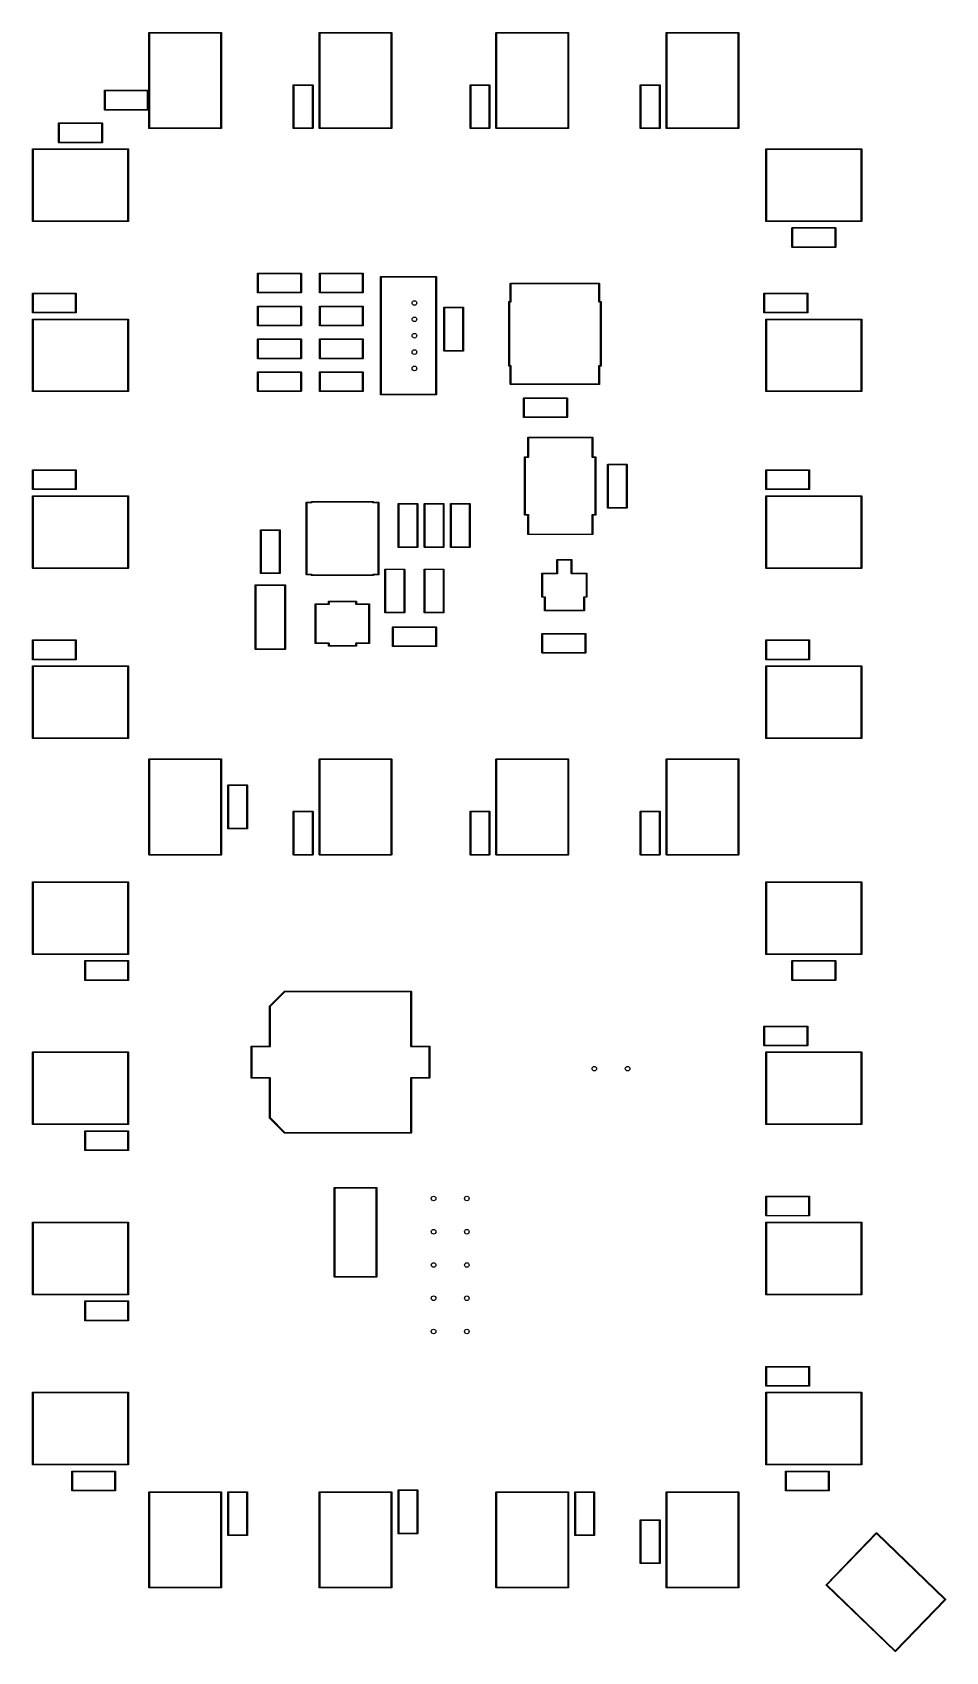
# Model space of a CAD drawing. Extents: x 4.19 to 6.93, y -6.18 to -1.31.
import ezdxf

# ---------------------------------------------------------------- set-up
doc = ezdxf.new("R2010")
doc.units = 0
doc.header["$MEASUREMENT"] = 0
doc.layers.add('BLACK', color=7, linetype='CONTINUOUS')

msp = doc.modelspace()

# ---------------------------------------------------------------- linework, layer by layer
at = {"layer": 'BLACK', "linetype": 'CONTINUOUS'}
for p, q in [((4.5364, -1.313), (4.5365, -1.3126)), ((4.5364, -1.6004), (4.5364, -1.313)), ((4.5365, -1.3126), (4.537, -1.3121)), ((4.537, -1.3121), (4.5374, -1.312)), ((4.5374, -1.312), (4.7539, -1.312)), ((4.5384, -1.314), (4.5384, -1.5994)), ((4.753, -1.314), (4.5384, -1.314)), ((4.753, -1.5994), (4.753, -1.314)), ((4.7539, -1.312), (4.7543, -1.3121)), ((4.7543, -1.3121), (4.7548, -1.3126)), ((4.7548, -1.3126), (4.7549, -1.313)), ((4.7549, -1.313), (4.7549, -1.6004)), ((5.0482, -1.313), (5.0483, -1.3126)), ((5.0482, -1.6004), (5.0482, -1.313)), ((5.0483, -1.3126), (5.0488, -1.3121)), ((5.0488, -1.3121), (5.0492, -1.312)), ((5.0492, -1.312), (5.2657, -1.312)), ((5.0502, -1.314), (5.0502, -1.5994)), ((5.2648, -1.314), (5.0502, -1.314)), ((5.2648, -1.5994), (5.2648, -1.314)), ((5.2657, -1.312), (5.2661, -1.3121)), ((5.2661, -1.3121), (5.2667, -1.3126)), ((5.2667, -1.3126), (5.2667, -1.313)), ((5.2667, -1.313), (5.2667, -1.6004)), ((5.5797, -1.313), (5.5798, -1.3126)), ((5.5797, -1.6004), (5.5797, -1.313)), ((5.5798, -1.3126), (5.5803, -1.3121)), ((5.5803, -1.3121), (5.5807, -1.312)), ((5.5807, -1.312), (5.7972, -1.312)), ((5.5817, -1.314), (5.5817, -1.5994)), ((5.7963, -1.314), (5.5817, -1.314)), ((5.7963, -1.5994), (5.7963, -1.314)), ((5.7972, -1.312), (5.7976, -1.3121)), ((5.7976, -1.3121), (5.7982, -1.3126)), ((5.7982, -1.3126), (5.7982, -1.313)), ((5.7982, -1.313), (5.7982, -1.6004)), ((6.0915, -1.313), (6.0916, -1.3126)), ((6.0915, -1.6004), (6.0915, -1.313)), ((6.0916, -1.3126), (6.0921, -1.3121)), ((6.0921, -1.3121), (6.0925, -1.312)), ((6.0925, -1.312), (6.3091, -1.312)), ((6.0935, -1.314), (6.0935, -1.5994)), ((6.3081, -1.314), (6.0935, -1.314)), ((6.3081, -1.5994), (6.3081, -1.314)), ((6.3091, -1.312), (6.3094, -1.3121)), ((6.3094, -1.3121), (6.31, -1.3126)), ((6.31, -1.3126), (6.31, -1.313)), ((6.31, -1.313), (6.31, -1.6004)), ((4.4026, -1.4866), (4.4032, -1.4861)), ((4.4026, -1.487), (4.4026, -1.4866)), ((4.4026, -1.5445), (4.4026, -1.487)), ((4.4032, -1.4861), (4.4035, -1.486)), ((4.4035, -1.486), (4.5335, -1.486)), ((4.4045, -1.488), (4.4045, -1.5435)), ((4.5325, -1.488), (4.4045, -1.488)), ((4.5325, -1.5435), (4.5325, -1.488)), ((4.5335, -1.486), (4.5338, -1.4861)), ((4.5338, -1.4861), (4.5344, -1.4866)), ((4.5344, -1.4866), (4.5344, -1.487)), ((4.5344, -1.487), (4.5344, -1.5445)), ((4.9703, -1.4705), (4.9704, -1.4701)), ((4.9703, -1.6004), (4.9703, -1.4705)), ((4.9704, -1.4701), (4.9709, -1.4696)), ((4.9709, -1.4696), (4.9713, -1.4695)), ((4.9713, -1.4695), (5.0287, -1.4695)), ((4.9722, -1.4715), (4.9722, -1.5994)), ((5.0278, -1.4715), (4.9722, -1.4715)), ((5.0278, -1.5994), (5.0278, -1.4715)), ((5.0287, -1.4695), (5.0291, -1.4696)), ((5.0291, -1.4696), (5.0296, -1.4701)), ((5.0296, -1.4701), (5.0297, -1.4705)), ((5.0297, -1.4705), (5.0297, -1.6004)), ((5.5018, -1.4701), (5.5024, -1.4696)), ((5.5018, -1.4705), (5.5018, -1.4701)), ((5.5018, -1.6004), (5.5018, -1.4705)), ((5.5024, -1.4696), (5.5028, -1.4695)), ((5.5028, -1.4695), (5.5602, -1.4695)), ((5.5037, -1.4715), (5.5037, -1.5994)), ((5.5593, -1.4715), (5.5037, -1.4715)), ((5.5593, -1.5994), (5.5593, -1.4715)), ((5.5602, -1.4695), (5.5606, -1.4696)), ((5.5606, -1.4696), (5.5611, -1.4701)), ((5.5611, -1.4701), (5.5612, -1.4705)), ((5.5612, -1.4705), (5.5612, -1.6004)), ((6.0136, -1.4705), (6.0137, -1.4701)), ((6.0136, -1.6004), (6.0136, -1.4705)), ((6.0137, -1.4701), (6.0142, -1.4696)), ((6.0142, -1.4696), (6.0146, -1.4695)), ((6.0146, -1.4695), (6.072, -1.4695)), ((6.0156, -1.4715), (6.0156, -1.5994)), ((6.0711, -1.4715), (6.0156, -1.4715)), ((6.0711, -1.5994), (6.0711, -1.4715)), ((6.072, -1.4695), (6.0724, -1.4696)), ((6.0724, -1.4696), (6.073, -1.4701)), ((6.073, -1.4701), (6.073, -1.4705)), ((6.073, -1.4705), (6.073, -1.6004)), ((4.4026, -1.5449), (4.4026, -1.5445)), ((4.4032, -1.5454), (4.4026, -1.5449)), ((4.4035, -1.5455), (4.4032, -1.5454)), ((4.5335, -1.5455), (4.4035, -1.5455)), ((4.4045, -1.5435), (4.5325, -1.5435)), ((4.5338, -1.5454), (4.5335, -1.5455)), ((4.5344, -1.5449), (4.5338, -1.5454)), ((4.5344, -1.5445), (4.5344, -1.5449)), ((4.2648, -1.5851), (4.2654, -1.5845)), ((4.2648, -1.5854), (4.2648, -1.5851)), ((4.2648, -1.6429), (4.2648, -1.5854)), ((4.2654, -1.5845), (4.2657, -1.5844)), ((4.2657, -1.5844), (4.3957, -1.5844)), ((4.2667, -1.5864), (4.2667, -1.6419)), ((4.3947, -1.5864), (4.2667, -1.5864)), ((4.3947, -1.6419), (4.3947, -1.5864)), ((4.3957, -1.5844), (4.396, -1.5845)), ((4.396, -1.5845), (4.3966, -1.5851)), ((4.3966, -1.5851), (4.3967, -1.5854)), ((4.3967, -1.5854), (4.3967, -1.6429)), ((4.5365, -1.6008), (4.5364, -1.6004)), ((4.537, -1.6013), (4.5365, -1.6008)), ((4.5374, -1.6014), (4.537, -1.6013)), ((4.7539, -1.6014), (4.5374, -1.6014)), ((4.5384, -1.5994), (4.753, -1.5994)), ((4.7543, -1.6013), (4.7539, -1.6014)), ((4.7548, -1.6008), (4.7543, -1.6013)), ((4.7549, -1.6004), (4.7548, -1.6008)), ((4.9704, -1.6008), (4.9703, -1.6004)), ((4.9709, -1.6013), (4.9704, -1.6008)), ((4.9713, -1.6014), (4.9709, -1.6013)), ((5.0287, -1.6014), (4.9713, -1.6014)), ((4.9722, -1.5994), (5.0278, -1.5994)), ((5.0291, -1.6013), (5.0287, -1.6014)), ((5.0296, -1.6008), (5.0291, -1.6013)), ((5.0297, -1.6004), (5.0296, -1.6008)), ((5.0483, -1.6008), (5.0482, -1.6004)), ((5.0488, -1.6013), (5.0483, -1.6008)), ((5.0492, -1.6014), (5.0488, -1.6013)), ((5.2657, -1.6014), (5.0492, -1.6014)), ((5.0502, -1.5994), (5.2648, -1.5994)), ((5.2661, -1.6013), (5.2657, -1.6014)), ((5.2667, -1.6008), (5.2661, -1.6013)), ((5.2667, -1.6004), (5.2667, -1.6008)), ((5.5018, -1.6008), (5.5018, -1.6004)), ((5.5024, -1.6013), (5.5018, -1.6008)), ((5.5028, -1.6014), (5.5024, -1.6013)), ((5.5602, -1.6014), (5.5028, -1.6014)), ((5.5037, -1.5994), (5.5593, -1.5994)), ((5.5606, -1.6013), (5.5602, -1.6014)), ((5.5611, -1.6008), (5.5606, -1.6013)), ((5.5612, -1.6004), (5.5611, -1.6008)), ((5.5798, -1.6008), (5.5797, -1.6004)), ((5.5803, -1.6013), (5.5798, -1.6008)), ((5.5807, -1.6014), (5.5803, -1.6013)), ((5.7972, -1.6014), (5.5807, -1.6014)), ((5.5817, -1.5994), (5.7963, -1.5994)), ((5.7976, -1.6013), (5.7972, -1.6014)), ((5.7982, -1.6008), (5.7976, -1.6013)), ((5.7982, -1.6004), (5.7982, -1.6008)), ((6.0137, -1.6008), (6.0136, -1.6004)), ((6.0142, -1.6013), (6.0137, -1.6008)), ((6.0146, -1.6014), (6.0142, -1.6013)), ((6.072, -1.6014), (6.0146, -1.6014)), ((6.0156, -1.5994), (6.0711, -1.5994)), ((6.0724, -1.6013), (6.072, -1.6014)), ((6.073, -1.6008), (6.0724, -1.6013)), ((6.073, -1.6004), (6.073, -1.6008)), ((6.0916, -1.6008), (6.0915, -1.6004)), ((6.0921, -1.6013), (6.0916, -1.6008)), ((6.0925, -1.6014), (6.0921, -1.6013)), ((6.3091, -1.6014), (6.0925, -1.6014)), ((6.0935, -1.5994), (6.3081, -1.5994)), ((6.3094, -1.6013), (6.3091, -1.6014)), ((6.31, -1.6008), (6.3094, -1.6013)), ((6.31, -1.6004), (6.31, -1.6008)), ((4.2648, -1.6433), (4.2648, -1.6429)), ((4.2654, -1.6438), (4.2648, -1.6433)), ((4.2657, -1.6439), (4.2654, -1.6438)), ((4.3957, -1.6439), (4.2657, -1.6439)), ((4.2667, -1.6419), (4.3947, -1.6419)), ((4.396, -1.6438), (4.3957, -1.6439)), ((4.3966, -1.6433), (4.396, -1.6438)), ((4.3967, -1.6429), (4.3966, -1.6433)), ((4.186, -1.6634), (4.1861, -1.663)), ((4.186, -1.8799), (4.186, -1.6634)), ((4.1861, -1.663), (4.1866, -1.6625)), ((4.1866, -1.6625), (4.187, -1.6624)), ((4.187, -1.6624), (4.4744, -1.6624)), ((4.188, -1.6644), (4.188, -1.8789)), ((4.4734, -1.6644), (4.188, -1.6644)), ((4.4734, -1.8789), (4.4734, -1.6644)), ((4.4744, -1.6624), (4.4748, -1.6625)), ((4.4748, -1.6625), (4.4753, -1.663)), ((4.4753, -1.663), (4.4754, -1.6634)), ((4.4754, -1.6634), (4.4754, -1.8799)), ((6.3907, -1.6634), (6.3908, -1.663)), ((6.3907, -1.8799), (6.3907, -1.6634)), ((6.3908, -1.663), (6.3914, -1.6625)), ((6.3914, -1.6625), (6.3917, -1.6624)), ((6.3917, -1.6624), (6.6791, -1.6624)), ((6.3927, -1.6644), (6.3927, -1.8789)), ((6.6781, -1.6644), (6.3927, -1.6644)), ((6.6781, -1.8789), (6.6781, -1.6644)), ((6.6791, -1.6624), (6.6795, -1.6625)), ((6.6795, -1.6625), (6.68, -1.663)), ((6.68, -1.663), (6.6801, -1.6634)), ((6.6801, -1.6634), (6.6801, -1.8799)), ((4.1861, -1.8803), (4.186, -1.8799)), ((4.1866, -1.8808), (4.1861, -1.8803)), ((4.187, -1.8809), (4.1866, -1.8808)), ((4.4744, -1.8809), (4.187, -1.8809)), ((4.188, -1.8789), (4.4734, -1.8789)), ((4.4748, -1.8808), (4.4744, -1.8809)), ((4.4753, -1.8803), (4.4748, -1.8808)), ((4.4754, -1.8799), (4.4753, -1.8803)), ((6.3908, -1.8803), (6.3907, -1.8799)), ((6.3914, -1.8808), (6.3908, -1.8803)), ((6.3917, -1.8809), (6.3914, -1.8808)), ((6.6791, -1.8809), (6.3917, -1.8809)), ((6.3927, -1.8789), (6.6781, -1.8789)), ((6.4696, -1.9), (6.4701, -1.8995)), ((6.4701, -1.8995), (6.4705, -1.8994)), ((6.4705, -1.8994), (6.6004, -1.8994)), ((6.6004, -1.8994), (6.6008, -1.8995)), ((6.6008, -1.8995), (6.6013, -1.9)), ((6.6795, -1.8808), (6.6791, -1.8809)), ((6.68, -1.8803), (6.6795, -1.8808)), ((6.6801, -1.8799), (6.68, -1.8803)), ((6.4695, -1.9004), (6.4696, -1.9)), ((6.4695, -1.9579), (6.4695, -1.9004)), ((6.4715, -1.9014), (6.4715, -1.9569)), ((6.5994, -1.9014), (6.4715, -1.9014)), ((6.5994, -1.9569), (6.5994, -1.9014)), ((6.6013, -1.9), (6.6014, -1.9004)), ((6.6014, -1.9004), (6.6014, -1.9579)), ((6.4696, -1.9583), (6.4695, -1.9579)), ((6.4701, -1.9588), (6.4696, -1.9583)), ((6.4705, -1.9589), (6.4701, -1.9588)), ((6.6004, -1.9589), (6.4705, -1.9589)), ((6.4715, -1.9569), (6.5994, -1.9569)), ((6.6008, -1.9588), (6.6004, -1.9589)), ((6.6013, -1.9583), (6.6008, -1.9588)), ((6.6014, -1.9579), (6.6013, -1.9583)), ((4.8627, -2.0374), (4.8628, -2.037)), ((4.8627, -2.0949), (4.8627, -2.0374)), ((4.8628, -2.037), (4.8633, -2.0365)), ((4.8633, -2.0365), (4.8637, -2.0364)), ((4.8637, -2.0364), (4.9936, -2.0364)), ((4.8647, -2.0384), (4.8647, -2.0939)), ((4.9926, -2.0384), (4.8647, -2.0384)), ((4.9926, -2.0939), (4.9926, -2.0384)), ((4.9936, -2.0364), (4.994, -2.0365)), ((4.994, -2.0365), (4.9945, -2.037)), ((4.9945, -2.037), (4.9946, -2.0374)), ((4.9946, -2.0374), (4.9946, -2.0949)), ((5.0487, -2.0374), (5.0488, -2.037)), ((5.0487, -2.0949), (5.0487, -2.0374)), ((5.0488, -2.037), (5.0493, -2.0365)), ((5.0493, -2.0365), (5.0497, -2.0364)), ((5.0497, -2.0364), (5.1796, -2.0364)), ((5.0507, -2.0384), (5.0507, -2.0939)), ((5.1786, -2.0384), (5.0507, -2.0384)), ((5.1786, -2.0939), (5.1786, -2.0384)), ((5.1796, -2.0364), (5.18, -2.0365)), ((5.18, -2.0365), (5.1805, -2.037)), ((5.1805, -2.037), (5.1806, -2.0374)), ((5.1806, -2.0374), (5.1806, -2.0949)), ((4.8647, -2.0939), (4.9926, -2.0939)), ((5.0507, -2.0939), (5.1786, -2.0939)), ((5.2329, -2.0469), (5.2335, -2.0463)), ((5.2329, -2.0472), (5.2329, -2.0469)), ((5.2329, -2.4016), (5.2329, -2.0472)), ((5.2335, -2.0463), (5.2339, -2.0463)), ((5.2339, -2.0463), (5.3996, -2.0463)), ((5.2348, -2.0482), (5.2348, -2.4006)), ((5.3986, -2.0482), (5.2348, -2.0482)), ((5.3986, -2.4006), (5.3986, -2.0482)), ((5.3996, -2.0463), (5.4, -2.0463)), ((5.4, -2.0463), (5.4005, -2.0469)), ((5.4005, -2.0469), (5.4006, -2.0472)), ((5.4006, -2.0472), (5.4006, -2.4016)), ((5.6228, -2.0674), (5.6229, -2.067)), ((5.6228, -2.1216), (5.6228, -2.0674)), ((5.6229, -2.067), (5.6234, -2.0665)), ((5.6234, -2.0665), (5.6238, -2.0664)), ((5.6238, -2.0664), (5.89, -2.0664)), ((5.6248, -2.0684), (5.6248, -2.1225)), ((5.889, -2.0684), (5.6248, -2.0684)), ((5.889, -2.1225), (5.889, -2.0684)), ((5.89, -2.0664), (5.8903, -2.0665)), ((5.8903, -2.0665), (5.8909, -2.067)), ((5.8909, -2.067), (5.8909, -2.0674)), ((5.8909, -2.0674), (5.8909, -2.1216)), ((4.186, -2.0972), (4.1861, -2.0969)), ((4.186, -2.1547), (4.186, -2.0972)), ((4.1861, -2.0969), (4.1866, -2.0963)), ((4.1866, -2.0963), (4.187, -2.0963)), ((4.187, -2.0963), (4.3169, -2.0963)), ((4.188, -2.0982), (4.188, -2.1537)), ((4.3159, -2.0982), (4.188, -2.0982)), ((4.3159, -2.1537), (4.3159, -2.0982)), ((4.3169, -2.0963), (4.3173, -2.0963)), ((4.3173, -2.0963), (4.3178, -2.0969)), ((4.3178, -2.0969), (4.3179, -2.0972)), ((4.3179, -2.0972), (4.3179, -2.1547)), ((4.8628, -2.0953), (4.8627, -2.0949)), ((4.8627, -2.1362), (4.8628, -2.1358)), ((4.8627, -2.1937), (4.8627, -2.1362)), ((4.8633, -2.0958), (4.8628, -2.0953)), ((4.8628, -2.1358), (4.8633, -2.1353)), ((4.8637, -2.0959), (4.8633, -2.0958)), ((4.8633, -2.1353), (4.8637, -2.1352)), ((4.9936, -2.0959), (4.8637, -2.0959)), ((4.8637, -2.1352), (4.9936, -2.1352)), ((4.8647, -2.1372), (4.8647, -2.1927)), ((4.9926, -2.1372), (4.8647, -2.1372)), ((4.9926, -2.1927), (4.9926, -2.1372)), ((4.994, -2.0958), (4.9936, -2.0959)), ((4.9936, -2.1352), (4.994, -2.1353)), ((4.9945, -2.0953), (4.994, -2.0958)), ((4.994, -2.1353), (4.9945, -2.1358)), ((4.9946, -2.0949), (4.9945, -2.0953)), ((4.9945, -2.1358), (4.9946, -2.1362)), ((4.9946, -2.1362), (4.9946, -2.1937)), ((5.0488, -2.0953), (5.0487, -2.0949)), ((5.0487, -2.1362), (5.0488, -2.1358)), ((5.0487, -2.1937), (5.0487, -2.1362)), ((5.0493, -2.0958), (5.0488, -2.0953)), ((5.0488, -2.1358), (5.0493, -2.1353)), ((5.0497, -2.0959), (5.0493, -2.0958)), ((5.0493, -2.1353), (5.0497, -2.1352)), ((5.1796, -2.0959), (5.0497, -2.0959)), ((5.0497, -2.1352), (5.1796, -2.1352)), ((5.0507, -2.1372), (5.0507, -2.1927)), ((5.1786, -2.1372), (5.0507, -2.1372)), ((5.1786, -2.1927), (5.1786, -2.1372)), ((5.18, -2.0958), (5.1796, -2.0959)), ((5.1796, -2.1352), (5.18, -2.1353)), ((5.1805, -2.0953), (5.18, -2.0958)), ((5.18, -2.1353), (5.1805, -2.1358)), ((5.1806, -2.0949), (5.1805, -2.0953)), ((5.1805, -2.1358), (5.1806, -2.1362)), ((5.1806, -2.1362), (5.1806, -2.1937)), ((5.423, -2.1398), (5.4231, -2.1394)), ((5.423, -2.2697), (5.423, -2.1398)), ((5.4231, -2.1394), (5.4236, -2.1389)), ((5.4236, -2.1389), (5.424, -2.1388)), ((5.424, -2.1388), (5.4815, -2.1388)), ((5.425, -2.1407), (5.425, -2.2687)), ((5.4805, -2.1407), (5.425, -2.1407)), ((5.4805, -2.2687), (5.4805, -2.1407)), ((5.4815, -2.1388), (5.4819, -2.1389)), ((5.4819, -2.1389), (5.4824, -2.1394)), ((5.4824, -2.1394), (5.4825, -2.1398)), ((5.4825, -2.1398), (5.4825, -2.2697)), ((5.6181, -2.1225), (5.6182, -2.1222)), ((5.6181, -2.3155), (5.6181, -2.1225)), ((5.6182, -2.1222), (5.6187, -2.1216)), ((5.6187, -2.1216), (5.6191, -2.1216)), ((5.6191, -2.1216), (5.6228, -2.1216)), ((5.6238, -2.1235), (5.6201, -2.1235)), ((5.6201, -2.1235), (5.6201, -2.3145)), ((5.6242, -2.1234), (5.6238, -2.1235)), ((5.6247, -2.1229), (5.6242, -2.1234)), ((5.6248, -2.1225), (5.6247, -2.1229)), ((5.8891, -2.1229), (5.889, -2.1225)), ((5.8896, -2.1234), (5.8891, -2.1229)), ((5.89, -2.1235), (5.8896, -2.1234)), ((5.8937, -2.1235), (5.89, -2.1235)), ((5.8909, -2.1216), (5.8947, -2.1216)), ((5.8937, -2.3145), (5.8937, -2.1235)), ((5.8947, -2.1216), (5.8951, -2.1216)), ((5.8951, -2.1216), (5.8956, -2.1222)), ((5.8956, -2.1222), (5.8957, -2.1225)), ((5.8957, -2.1225), (5.8957, -2.3155)), ((6.3853, -2.0972), (6.3854, -2.0969)), ((6.3853, -2.1547), (6.3853, -2.0972)), ((6.3854, -2.0969), (6.3859, -2.0963)), ((6.3859, -2.0963), (6.3863, -2.0963)), ((6.3863, -2.0963), (6.5162, -2.0963)), ((6.3873, -2.0982), (6.3873, -2.1537)), ((6.5153, -2.0982), (6.3873, -2.0982)), ((6.5153, -2.1537), (6.5153, -2.0982)), ((6.5162, -2.0963), (6.5166, -2.0963)), ((6.5166, -2.0963), (6.5171, -2.0969)), ((6.5171, -2.0969), (6.5172, -2.0972)), ((6.5172, -2.0972), (6.5172, -2.1547)), ((4.1861, -2.1551), (4.186, -2.1547)), ((4.186, -2.1752), (4.1861, -2.1748)), ((4.186, -2.3917), (4.186, -2.1752)), ((4.1866, -2.1556), (4.1861, -2.1551)), ((4.1861, -2.1748), (4.1866, -2.1743)), ((4.187, -2.1557), (4.1866, -2.1556)), ((4.1866, -2.1743), (4.187, -2.1742)), ((4.3169, -2.1557), (4.187, -2.1557)), ((4.187, -2.1742), (4.4744, -2.1742)), ((4.188, -2.1537), (4.3159, -2.1537)), ((4.188, -2.1762), (4.188, -2.3907)), ((4.4734, -2.1762), (4.188, -2.1762)), ((4.3173, -2.1556), (4.3169, -2.1557)), ((4.3178, -2.1551), (4.3173, -2.1556)), ((4.3179, -2.1547), (4.3178, -2.1551)), ((4.4734, -2.3907), (4.4734, -2.1762)), ((4.4744, -2.1742), (4.4748, -2.1743)), ((4.4748, -2.1743), (4.4753, -2.1748)), ((4.4753, -2.1748), (4.4754, -2.1752)), ((4.4754, -2.1752), (4.4754, -2.3917)), ((6.3854, -2.1551), (6.3853, -2.1547)), ((6.3859, -2.1556), (6.3854, -2.1551)), ((6.3863, -2.1557), (6.3859, -2.1556)), ((6.5162, -2.1557), (6.3863, -2.1557)), ((6.3873, -2.1537), (6.5153, -2.1537)), ((6.3907, -2.1752), (6.3908, -2.1748)), ((6.3907, -2.3917), (6.3907, -2.1752)), ((6.3908, -2.1748), (6.3914, -2.1743)), ((6.3914, -2.1743), (6.3917, -2.1742)), ((6.3917, -2.1742), (6.6791, -2.1742)), ((6.3927, -2.1762), (6.3927, -2.3907)), ((6.6781, -2.1762), (6.3927, -2.1762)), ((6.5166, -2.1556), (6.5162, -2.1557)), ((6.5171, -2.1551), (6.5166, -2.1556)), ((6.5172, -2.1547), (6.5171, -2.1551)), ((6.6781, -2.3907), (6.6781, -2.1762)), ((6.6791, -2.1742), (6.6795, -2.1743)), ((6.6795, -2.1743), (6.68, -2.1748)), ((6.68, -2.1748), (6.6801, -2.1752)), ((6.6801, -2.1752), (6.6801, -2.3917)), ((4.8628, -2.1941), (4.8627, -2.1937)), ((4.8627, -2.235), (4.8628, -2.2347)), ((4.8627, -2.2925), (4.8627, -2.235)), ((4.8633, -2.1946), (4.8628, -2.1941)), ((4.8628, -2.2347), (4.8633, -2.2341)), ((4.8637, -2.1947), (4.8633, -2.1946)), ((4.8633, -2.2341), (4.8637, -2.2341)), ((4.9936, -2.1947), (4.8637, -2.1947)), ((4.8637, -2.2341), (4.9936, -2.2341)), ((4.8647, -2.1927), (4.9926, -2.1927)), ((4.8647, -2.236), (4.8647, -2.2915)), ((4.9926, -2.236), (4.8647, -2.236)), ((4.9926, -2.2915), (4.9926, -2.236)), ((4.994, -2.1946), (4.9936, -2.1947)), ((4.9936, -2.2341), (4.994, -2.2341)), ((4.9945, -2.1941), (4.994, -2.1946)), ((4.994, -2.2341), (4.9945, -2.2347)), ((4.9946, -2.1937), (4.9945, -2.1941)), ((4.9945, -2.2347), (4.9946, -2.235)), ((4.9946, -2.235), (4.9946, -2.2925)), ((5.0488, -2.1941), (5.0487, -2.1937)), ((5.0487, -2.235), (5.0488, -2.2347)), ((5.0487, -2.2925), (5.0487, -2.235)), ((5.0493, -2.1946), (5.0488, -2.1941)), ((5.0488, -2.2347), (5.0493, -2.2341)), ((5.0497, -2.1947), (5.0493, -2.1946)), ((5.0493, -2.2341), (5.0497, -2.2341)), ((5.1796, -2.1947), (5.0497, -2.1947)), ((5.0497, -2.2341), (5.1796, -2.2341)), ((5.0507, -2.1927), (5.1786, -2.1927)), ((5.0507, -2.236), (5.0507, -2.2915)), ((5.1786, -2.236), (5.0507, -2.236)), ((5.1786, -2.2915), (5.1786, -2.236)), ((5.18, -2.1946), (5.1796, -2.1947)), ((5.1796, -2.2341), (5.18, -2.2341)), ((5.1805, -2.1941), (5.18, -2.1946)), ((5.18, -2.2341), (5.1805, -2.2347)), ((5.1806, -2.1937), (5.1805, -2.1941)), ((5.1805, -2.2347), (5.1806, -2.235)), ((5.1806, -2.235), (5.1806, -2.2925)), ((5.4231, -2.2701), (5.423, -2.2697)), ((5.4236, -2.2706), (5.4231, -2.2701)), ((5.424, -2.2707), (5.4236, -2.2706)), ((5.4815, -2.2707), (5.424, -2.2707)), ((5.425, -2.2687), (5.4805, -2.2687)), ((5.4819, -2.2706), (5.4815, -2.2707)), ((5.4824, -2.2701), (5.4819, -2.2706)), ((5.4825, -2.2697), (5.4824, -2.2701)), ((4.8628, -2.2929), (4.8627, -2.2925)), ((4.8627, -2.3339), (4.8628, -2.3335)), ((4.8627, -2.3913), (4.8627, -2.3339)), ((4.8633, -2.2934), (4.8628, -2.2929)), ((4.8628, -2.3335), (4.8633, -2.3329)), ((4.8637, -2.2935), (4.8633, -2.2934)), ((4.8633, -2.3329), (4.8637, -2.3329)), ((4.9936, -2.2935), (4.8637, -2.2935)), ((4.8637, -2.3329), (4.9936, -2.3329)), ((4.8647, -2.2915), (4.9926, -2.2915)), ((4.8647, -2.3348), (4.8647, -2.3904)), ((4.9926, -2.3348), (4.8647, -2.3348)), ((4.9926, -2.3904), (4.9926, -2.3348)), ((4.994, -2.2934), (4.9936, -2.2935)), ((4.9936, -2.3329), (4.994, -2.3329)), ((4.9945, -2.2929), (4.994, -2.2934)), ((4.994, -2.3329), (4.9945, -2.3335)), ((4.9946, -2.2925), (4.9945, -2.2929)), ((4.9945, -2.3335), (4.9946, -2.3339)), ((4.9946, -2.3339), (4.9946, -2.3913)), ((5.0488, -2.2929), (5.0487, -2.2925)), ((5.0487, -2.3339), (5.0488, -2.3335)), ((5.0487, -2.3913), (5.0487, -2.3339)), ((5.0493, -2.2934), (5.0488, -2.2929)), ((5.0488, -2.3335), (5.0493, -2.3329)), ((5.0497, -2.2935), (5.0493, -2.2934)), ((5.0493, -2.3329), (5.0497, -2.3329)), ((5.1796, -2.2935), (5.0497, -2.2935)), ((5.0497, -2.3329), (5.1796, -2.3329)), ((5.0507, -2.2915), (5.1786, -2.2915)), ((5.0507, -2.3348), (5.0507, -2.3904)), ((5.1786, -2.3348), (5.0507, -2.3348)), ((5.1786, -2.3904), (5.1786, -2.3348)), ((5.18, -2.2934), (5.1796, -2.2935)), ((5.1796, -2.3329), (5.18, -2.3329)), ((5.1805, -2.2929), (5.18, -2.2934)), ((5.18, -2.3329), (5.1805, -2.3335)), ((5.1806, -2.2925), (5.1805, -2.2929)), ((5.1805, -2.3335), (5.1806, -2.3339)), ((5.1806, -2.3339), (5.1806, -2.3913)), ((5.6182, -2.3158), (5.6181, -2.3155)), ((5.6187, -2.3164), (5.6182, -2.3158)), ((5.6191, -2.3164), (5.6187, -2.3164)), ((5.6228, -2.3164), (5.6191, -2.3164)), ((5.6201, -2.3145), (5.6238, -2.3145)), ((5.6228, -2.3706), (5.6228, -2.3164)), ((5.6238, -2.3145), (5.6242, -2.3145)), ((5.6242, -2.3145), (5.6247, -2.3151)), ((5.6247, -2.3151), (5.6248, -2.3155)), ((5.6248, -2.3155), (5.6248, -2.3696)), ((5.889, -2.3155), (5.8891, -2.3151)), ((5.889, -2.3696), (5.889, -2.3155)), ((5.8891, -2.3151), (5.8896, -2.3145)), ((5.8896, -2.3145), (5.89, -2.3145)), ((5.89, -2.3145), (5.8937, -2.3145)), ((5.8947, -2.3164), (5.8909, -2.3164)), ((5.8909, -2.3164), (5.8909, -2.3706)), ((5.8951, -2.3164), (5.8947, -2.3164)), ((5.8956, -2.3158), (5.8951, -2.3164)), ((5.8957, -2.3155), (5.8956, -2.3158)), ((5.6229, -2.3709), (5.6228, -2.3706)), ((5.6234, -2.3715), (5.6229, -2.3709)), ((5.6238, -2.3716), (5.6234, -2.3715)), ((5.89, -2.3716), (5.6238, -2.3716)), ((5.6248, -2.3696), (5.889, -2.3696)), ((5.8903, -2.3715), (5.89, -2.3716)), ((5.8909, -2.3709), (5.8903, -2.3715)), ((5.8909, -2.3706), (5.8909, -2.3709)), ((4.1861, -2.3921), (4.186, -2.3917)), ((4.1866, -2.3926), (4.1861, -2.3921)), ((4.187, -2.3927), (4.1866, -2.3926)), ((4.4744, -2.3927), (4.187, -2.3927)), ((4.188, -2.3907), (4.4734, -2.3907)), ((4.4748, -2.3926), (4.4744, -2.3927)), ((4.4753, -2.3921), (4.4748, -2.3926)), ((4.4754, -2.3917), (4.4753, -2.3921)), ((4.8628, -2.3917), (4.8627, -2.3913)), ((4.8633, -2.3922), (4.8628, -2.3917)), ((4.8637, -2.3923), (4.8633, -2.3922)), ((4.9936, -2.3923), (4.8637, -2.3923)), ((4.8647, -2.3904), (4.9926, -2.3904)), ((4.994, -2.3922), (4.9936, -2.3923)), ((4.9945, -2.3917), (4.994, -2.3922)), ((4.9946, -2.3913), (4.9945, -2.3917)), ((5.0488, -2.3917), (5.0487, -2.3913)), ((5.0493, -2.3922), (5.0488, -2.3917)), ((5.0497, -2.3923), (5.0493, -2.3922)), ((5.1796, -2.3923), (5.0497, -2.3923)), ((5.0507, -2.3904), (5.1786, -2.3904)), ((5.18, -2.3922), (5.1796, -2.3923)), ((5.1805, -2.3917), (5.18, -2.3922)), ((5.1806, -2.3913), (5.1805, -2.3917)), ((5.2329, -2.402), (5.2329, -2.4016)), ((5.2335, -2.4025), (5.2329, -2.402)), ((5.2339, -2.4026), (5.2335, -2.4025)), ((5.3996, -2.4026), (5.2339, -2.4026)), ((5.2348, -2.4006), (5.3986, -2.4006)), ((5.4, -2.4025), (5.3996, -2.4026)), ((5.4005, -2.402), (5.4, -2.4025)), ((5.4006, -2.4016), (5.4005, -2.402)), ((5.6624, -2.4122), (5.6625, -2.4118)), ((5.6624, -2.4697), (5.6624, -2.4122)), ((5.6625, -2.4118), (5.663, -2.4113)), ((5.663, -2.4113), (5.6634, -2.4112)), ((5.6634, -2.4112), (5.7933, -2.4112)), ((5.6644, -2.4132), (5.6644, -2.4687)), ((5.7923, -2.4132), (5.6644, -2.4132)), ((5.7923, -2.4687), (5.7923, -2.4132)), ((5.7933, -2.4112), (5.7937, -2.4113)), ((5.7937, -2.4113), (5.7942, -2.4118)), ((5.7942, -2.4118), (5.7943, -2.4122)), ((5.7943, -2.4122), (5.7943, -2.4697)), ((6.3908, -2.3921), (6.3907, -2.3917)), ((6.3914, -2.3926), (6.3908, -2.3921)), ((6.3917, -2.3927), (6.3914, -2.3926)), ((6.6791, -2.3927), (6.3917, -2.3927)), ((6.3927, -2.3907), (6.6781, -2.3907)), ((6.6795, -2.3926), (6.6791, -2.3927)), ((6.68, -2.3921), (6.6795, -2.3926)), ((6.6801, -2.3917), (6.68, -2.3921)), ((5.6625, -2.4701), (5.6624, -2.4697)), ((5.663, -2.4706), (5.6625, -2.4701)), ((5.6634, -2.4707), (5.663, -2.4706)), ((5.7933, -2.4707), (5.6634, -2.4707)), ((5.6644, -2.4687), (5.7923, -2.4687)), ((5.7937, -2.4706), (5.7933, -2.4707)), ((5.7942, -2.4701), (5.7937, -2.4706)), ((5.7943, -2.4697), (5.7942, -2.4701)), ((5.6752, -2.5305), (5.6753, -2.5301)), ((5.6752, -2.5886), (5.6752, -2.5305)), ((5.6753, -2.5301), (5.6758, -2.5296)), ((5.6758, -2.5296), (5.6762, -2.5295)), ((5.6762, -2.5295), (5.8699, -2.5295)), ((5.6772, -2.5315), (5.6772, -2.5896)), ((5.8689, -2.5315), (5.6772, -2.5315)), ((5.8689, -2.5896), (5.8689, -2.5315)), ((5.8699, -2.5295), (5.8703, -2.5296)), ((5.8703, -2.5296), (5.8708, -2.5301)), ((5.8708, -2.5301), (5.8709, -2.5305)), ((5.8709, -2.5305), (5.8709, -2.5886)), ((4.186, -2.6287), (4.1861, -2.6284)), ((4.186, -2.6862), (4.186, -2.6287)), ((4.1861, -2.6284), (4.1866, -2.6278)), ((4.1866, -2.6278), (4.187, -2.6278)), ((4.187, -2.6278), (4.3169, -2.6278)), ((4.188, -2.6297), (4.188, -2.6852)), ((4.3159, -2.6297), (4.188, -2.6297)), ((4.3159, -2.6852), (4.3159, -2.6297)), ((4.3169, -2.6278), (4.3173, -2.6278)), ((4.3173, -2.6278), (4.3178, -2.6284)), ((4.3178, -2.6284), (4.3179, -2.6287)), ((4.3179, -2.6287), (4.3179, -2.6862)), ((5.6657, -2.5896), (5.6658, -2.5892)), ((5.6657, -2.7628), (5.6657, -2.5896)), ((5.6658, -2.5892), (5.6664, -2.5887)), ((5.6664, -2.5887), (5.6667, -2.5886)), ((5.6667, -2.5886), (5.6752, -2.5886)), ((5.6762, -2.5906), (5.6677, -2.5906)), ((5.6677, -2.5906), (5.6677, -2.7618)), ((5.6766, -2.5905), (5.6762, -2.5906)), ((5.6771, -2.5899), (5.6766, -2.5905)), ((5.6772, -2.5896), (5.6771, -2.5899)), ((5.869, -2.5899), (5.8689, -2.5896)), ((5.8695, -2.5905), (5.869, -2.5899)), ((5.8699, -2.5906), (5.8695, -2.5905)), ((5.8783, -2.5906), (5.8699, -2.5906)), ((5.8709, -2.5886), (5.8793, -2.5886)), ((5.8783, -2.7618), (5.8783, -2.5906)), ((5.8793, -2.5886), (5.8797, -2.5887)), ((5.8797, -2.5887), (5.8802, -2.5892)), ((5.8802, -2.5892), (5.8803, -2.5896)), ((5.8803, -2.5896), (5.8803, -2.7628)), ((5.9152, -2.6118), (5.9158, -2.6113)), ((5.9152, -2.6122), (5.9152, -2.6118)), ((5.9152, -2.7421), (5.9152, -2.6122)), ((5.9158, -2.6113), (5.9161, -2.6112)), ((5.9161, -2.6112), (5.9736, -2.6112)), ((5.9171, -2.6132), (5.9171, -2.7411)), ((5.9726, -2.6132), (5.9171, -2.6132)), ((5.9726, -2.7411), (5.9726, -2.6132)), ((5.9736, -2.6112), (5.974, -2.6113)), ((5.974, -2.6113), (5.9745, -2.6118)), ((5.9745, -2.6118), (5.9746, -2.6122)), ((5.9746, -2.6122), (5.9746, -2.7421)), ((6.3907, -2.6287), (6.3908, -2.6284)), ((6.3907, -2.6862), (6.3907, -2.6287)), ((6.3908, -2.6284), (6.3914, -2.6278)), ((6.3914, -2.6278), (6.3917, -2.6278)), ((6.3917, -2.6278), (6.5217, -2.6278)), ((6.3927, -2.6297), (6.3927, -2.6852)), ((6.5207, -2.6297), (6.3927, -2.6297)), ((6.5207, -2.6852), (6.5207, -2.6297)), ((6.5217, -2.6278), (6.522, -2.6278)), ((6.522, -2.6278), (6.5226, -2.6284)), ((6.5226, -2.6284), (6.5226, -2.6287)), ((6.5226, -2.6287), (6.5226, -2.6862)), ((4.1861, -2.6866), (4.186, -2.6862)), ((4.186, -2.7067), (4.1861, -2.7063)), ((4.186, -2.9232), (4.186, -2.7067)), ((4.1866, -2.6871), (4.1861, -2.6866)), ((4.1861, -2.7063), (4.1866, -2.7058)), ((4.187, -2.6872), (4.1866, -2.6871)), ((4.1866, -2.7058), (4.187, -2.7057)), ((4.3169, -2.6872), (4.187, -2.6872)), ((4.187, -2.7057), (4.4744, -2.7057)), ((4.188, -2.6852), (4.3159, -2.6852)), ((4.188, -2.7077), (4.188, -2.9222)), ((4.4734, -2.7077), (4.188, -2.7077)), ((4.3173, -2.6871), (4.3169, -2.6872)), ((4.3178, -2.6866), (4.3173, -2.6871)), ((4.3179, -2.6862), (4.3178, -2.6866)), ((4.4734, -2.9222), (4.4734, -2.7077)), ((4.4744, -2.7057), (4.4748, -2.7058)), ((4.4748, -2.7058), (4.4753, -2.7063)), ((4.4753, -2.7063), (4.4754, -2.7067)), ((4.4754, -2.7067), (4.4754, -2.9232)), ((5.0089, -2.726), (5.0095, -2.7255)), ((5.0089, -2.7264), (5.0089, -2.726)), ((5.0089, -2.9429), (5.0089, -2.7264)), ((5.0095, -2.7255), (5.0098, -2.7254)), ((5.0098, -2.7254), (5.0246, -2.7254)), ((5.0256, -2.7274), (5.0108, -2.7274)), ((5.0108, -2.7274), (5.0108, -2.9419)), ((5.0246, -2.7244), (5.0247, -2.724)), ((5.0246, -2.7254), (5.0246, -2.7244)), ((5.0247, -2.724), (5.0252, -2.7235)), ((5.0252, -2.7235), (5.0256, -2.7234)), ((5.0256, -2.7234), (5.2106, -2.7234)), ((5.026, -2.7273), (5.0256, -2.7274)), ((5.0265, -2.7268), (5.026, -2.7273)), ((5.0266, -2.7264), (5.0265, -2.7268)), ((5.0266, -2.7254), (5.0266, -2.7264)), ((5.2096, -2.7254), (5.0266, -2.7254)), ((5.2096, -2.7264), (5.2096, -2.7254)), ((5.2097, -2.7268), (5.2096, -2.7264)), ((5.2103, -2.7273), (5.2097, -2.7268)), ((5.2106, -2.7274), (5.2103, -2.7273)), ((5.2106, -2.7234), (5.211, -2.7235)), ((5.2254, -2.7274), (5.2106, -2.7274)), ((5.211, -2.7235), (5.2115, -2.724)), ((5.2115, -2.724), (5.2116, -2.7244)), ((5.2116, -2.7244), (5.2116, -2.7254)), ((5.2116, -2.7254), (5.2264, -2.7254)), ((5.2254, -2.9419), (5.2254, -2.7274)), ((5.2264, -2.7254), (5.2268, -2.7255)), ((5.2268, -2.7255), (5.2273, -2.726)), ((5.2273, -2.726), (5.2274, -2.7264)), ((5.2274, -2.7264), (5.2274, -2.9429)), ((6.3908, -2.6866), (6.3907, -2.6862)), ((6.3907, -2.7067), (6.3908, -2.7063)), ((6.3907, -2.9232), (6.3907, -2.7067)), ((6.3914, -2.6871), (6.3908, -2.6866)), ((6.3908, -2.7063), (6.3914, -2.7058)), ((6.3917, -2.6872), (6.3914, -2.6871)), ((6.3914, -2.7058), (6.3917, -2.7057)), ((6.5217, -2.6872), (6.3917, -2.6872)), ((6.3917, -2.7057), (6.6791, -2.7057)), ((6.3927, -2.6852), (6.5207, -2.6852)), ((6.3927, -2.7077), (6.3927, -2.9222)), ((6.6781, -2.7077), (6.3927, -2.7077)), ((6.522, -2.6871), (6.5217, -2.6872)), ((6.5226, -2.6866), (6.522, -2.6871)), ((6.5226, -2.6862), (6.5226, -2.6866)), ((6.6781, -2.9222), (6.6781, -2.7077)), ((6.6791, -2.7057), (6.6795, -2.7058)), ((6.6795, -2.7058), (6.68, -2.7063)), ((6.68, -2.7063), (6.6801, -2.7067)), ((6.6801, -2.7067), (6.6801, -2.9232)), ((5.2852, -2.7303), (5.2853, -2.7299)), ((5.2852, -2.8602), (5.2852, -2.7303)), ((5.2853, -2.7299), (5.2858, -2.7294)), ((5.2858, -2.7294), (5.2862, -2.7293)), ((5.2862, -2.7293), (5.3437, -2.7293)), ((5.2872, -2.7313), (5.2872, -2.8593)), ((5.3427, -2.7313), (5.2872, -2.7313)), ((5.3427, -2.8593), (5.3427, -2.7313)), ((5.3437, -2.7293), (5.3441, -2.7294)), ((5.3441, -2.7294), (5.3446, -2.7299)), ((5.3446, -2.7299), (5.3447, -2.7303)), ((5.3447, -2.7303), (5.3447, -2.8602)), ((5.364, -2.7303), (5.3641, -2.7299)), ((5.364, -2.8602), (5.364, -2.7303)), ((5.3641, -2.7299), (5.3646, -2.7294)), ((5.3646, -2.7294), (5.365, -2.7293)), ((5.365, -2.7293), (5.4224, -2.7293)), ((5.3659, -2.7313), (5.3659, -2.8593)), ((5.4215, -2.7313), (5.3659, -2.7313)), ((5.4215, -2.8593), (5.4215, -2.7313)), ((5.4224, -2.7293), (5.4228, -2.7294)), ((5.4228, -2.7294), (5.4234, -2.7299)), ((5.4234, -2.7299), (5.4234, -2.7303)), ((5.4234, -2.7303), (5.4234, -2.8602)), ((5.4427, -2.7303), (5.4428, -2.7299)), ((5.4427, -2.8602), (5.4427, -2.7303)), ((5.4428, -2.7299), (5.4433, -2.7294)), ((5.4433, -2.7294), (5.4437, -2.7293)), ((5.4437, -2.7293), (5.5012, -2.7293)), ((5.4447, -2.7313), (5.4447, -2.8593)), ((5.5002, -2.7313), (5.4447, -2.7313)), ((5.5002, -2.8593), (5.5002, -2.7313)), ((5.5012, -2.7293), (5.5016, -2.7294)), ((5.5016, -2.7294), (5.5021, -2.7299)), ((5.5021, -2.7299), (5.5022, -2.7303)), ((5.5022, -2.7303), (5.5022, -2.8602)), ((5.6658, -2.7632), (5.6657, -2.7628)), ((5.6664, -2.7637), (5.6658, -2.7632)), ((5.6667, -2.7638), (5.6664, -2.7637)), ((5.6752, -2.7638), (5.6667, -2.7638)), ((5.6677, -2.7618), (5.6762, -2.7618)), ((5.6752, -2.8219), (5.6752, -2.7638)), ((5.6762, -2.7618), (5.6766, -2.7619)), ((5.6766, -2.7619), (5.6771, -2.7624)), ((5.6771, -2.7624), (5.6772, -2.7628)), ((5.6772, -2.7628), (5.6772, -2.8209)), ((5.8689, -2.7628), (5.869, -2.7624)), ((5.8689, -2.8209), (5.8689, -2.7628)), ((5.869, -2.7624), (5.8695, -2.7619)), ((5.8695, -2.7619), (5.8699, -2.7618)), ((5.8699, -2.7618), (5.8783, -2.7618)), ((5.8793, -2.7638), (5.8709, -2.7638)), ((5.8709, -2.7638), (5.8709, -2.8219)), ((5.8797, -2.7637), (5.8793, -2.7638)), ((5.8802, -2.7632), (5.8797, -2.7637)), ((5.8803, -2.7628), (5.8802, -2.7632)), ((5.9152, -2.7425), (5.9152, -2.7421)), ((5.9158, -2.743), (5.9152, -2.7425)), ((5.9161, -2.7431), (5.9158, -2.743)), ((5.9736, -2.7431), (5.9161, -2.7431)), ((5.9171, -2.7411), (5.9726, -2.7411)), ((5.974, -2.743), (5.9736, -2.7431)), ((5.9745, -2.7425), (5.974, -2.743)), ((5.9746, -2.7421), (5.9745, -2.7425)), ((4.8719, -2.8087), (4.8725, -2.8081)), ((4.8719, -2.8091), (4.8719, -2.8087)), ((4.8719, -2.939), (4.8719, -2.8091)), ((4.8725, -2.8081), (4.8728, -2.8081)), ((4.8728, -2.8081), (4.9303, -2.8081)), ((4.8738, -2.81), (4.8738, -2.938)), ((4.9293, -2.81), (4.8738, -2.81)), ((4.9293, -2.938), (4.9293, -2.81)), ((4.9303, -2.8081), (4.9307, -2.8081)), ((4.9307, -2.8081), (4.9312, -2.8087)), ((4.9312, -2.8087), (4.9313, -2.8091)), ((4.9313, -2.8091), (4.9313, -2.939)), ((5.6753, -2.8222), (5.6752, -2.8219)), ((5.6758, -2.8228), (5.6753, -2.8222)), ((5.6762, -2.8228), (5.6758, -2.8228)), ((5.8699, -2.8228), (5.6762, -2.8228)), ((5.6772, -2.8209), (5.8689, -2.8209)), ((5.8703, -2.8228), (5.8699, -2.8228)), ((5.8708, -2.8222), (5.8703, -2.8228)), ((5.8709, -2.8219), (5.8708, -2.8222)), ((5.2853, -2.8606), (5.2852, -2.8602)), ((5.2858, -2.8611), (5.2853, -2.8606)), ((5.2862, -2.8612), (5.2858, -2.8611)), ((5.3437, -2.8612), (5.2862, -2.8612)), ((5.2872, -2.8593), (5.3427, -2.8593)), ((5.3441, -2.8611), (5.3437, -2.8612)), ((5.3446, -2.8606), (5.3441, -2.8611)), ((5.3447, -2.8602), (5.3446, -2.8606)), ((5.3641, -2.8606), (5.364, -2.8602)), ((5.3646, -2.8611), (5.3641, -2.8606)), ((5.365, -2.8612), (5.3646, -2.8611)), ((5.4224, -2.8612), (5.365, -2.8612)), ((5.3659, -2.8593), (5.4215, -2.8593)), ((5.4228, -2.8611), (5.4224, -2.8612)), ((5.4234, -2.8606), (5.4228, -2.8611)), ((5.4234, -2.8602), (5.4234, -2.8606)), ((5.4428, -2.8606), (5.4427, -2.8602)), ((5.4433, -2.8611), (5.4428, -2.8606)), ((5.4437, -2.8612), (5.4433, -2.8611)), ((5.5012, -2.8612), (5.4437, -2.8612)), ((5.4447, -2.8593), (5.5002, -2.8593)), ((5.5016, -2.8611), (5.5012, -2.8612)), ((5.5021, -2.8606), (5.5016, -2.8611)), ((5.5022, -2.8602), (5.5021, -2.8606)), ((4.188, -2.9222), (4.4734, -2.9222)), ((5.7628, -2.8989), (5.7629, -2.8985)), ((5.7628, -2.9385), (5.7628, -2.8989)), ((5.7629, -2.8985), (5.7634, -2.898)), ((5.7634, -2.898), (5.7638, -2.8979)), ((5.7638, -2.8979), (5.8071, -2.8979)), ((5.7648, -2.8999), (5.7648, -2.9395)), ((5.8061, -2.8999), (5.7648, -2.8999)), ((5.8061, -2.9395), (5.8061, -2.8999)), ((5.8071, -2.8979), (5.8075, -2.898)), ((5.8075, -2.898), (5.808, -2.8985)), ((5.808, -2.8985), (5.8081, -2.8989)), ((5.8081, -2.8989), (5.8081, -2.9385)), ((6.3927, -2.9222), (6.6781, -2.9222)), ((4.1861, -2.9236), (4.186, -2.9232)), ((4.1866, -2.9241), (4.1861, -2.9236)), ((4.187, -2.9242), (4.1866, -2.9241)), ((4.4744, -2.9242), (4.187, -2.9242)), ((4.4748, -2.9241), (4.4744, -2.9242)), ((4.4753, -2.9236), (4.4748, -2.9241)), ((4.4754, -2.9232), (4.4753, -2.9236)), ((4.8719, -2.9394), (4.8719, -2.939)), ((4.8725, -2.9399), (4.8719, -2.9394)), ((4.8728, -2.94), (4.8725, -2.9399)), ((4.9303, -2.94), (4.8728, -2.94)), ((4.8738, -2.938), (4.9293, -2.938)), ((4.9307, -2.9399), (4.9303, -2.94)), ((4.9312, -2.9394), (4.9307, -2.9399)), ((4.9313, -2.939), (4.9312, -2.9394)), ((5.0089, -2.9433), (5.0089, -2.9429)), ((5.0095, -2.9438), (5.0089, -2.9433)), ((5.0098, -2.9439), (5.0095, -2.9438)), ((5.0246, -2.9439), (5.0098, -2.9439)), ((5.0108, -2.9419), (5.0256, -2.9419)), ((5.0246, -2.9449), (5.0246, -2.9439)), ((5.0247, -2.9453), (5.0246, -2.9449)), ((5.0252, -2.9458), (5.0247, -2.9453)), ((5.0256, -2.9459), (5.0252, -2.9458)), ((5.0256, -2.9419), (5.026, -2.942)), ((5.2106, -2.9459), (5.0256, -2.9459)), ((5.026, -2.942), (5.0265, -2.9425)), ((5.0265, -2.9425), (5.0266, -2.9429)), ((5.0266, -2.9429), (5.0266, -2.9439)), ((5.0266, -2.9439), (5.2096, -2.9439)), ((5.2096, -2.9429), (5.2097, -2.9425)), ((5.2096, -2.9439), (5.2096, -2.9429)), ((5.2097, -2.9425), (5.2103, -2.942)), ((5.2103, -2.942), (5.2106, -2.9419)), ((5.2106, -2.9419), (5.2254, -2.9419)), ((5.211, -2.9458), (5.2106, -2.9459)), ((5.2115, -2.9453), (5.211, -2.9458)), ((5.2116, -2.9449), (5.2115, -2.9453)), ((5.2264, -2.9439), (5.2116, -2.9439)), ((5.2116, -2.9439), (5.2116, -2.9449)), ((5.2268, -2.9438), (5.2264, -2.9439)), ((5.2273, -2.9433), (5.2268, -2.9438)), ((5.2274, -2.9429), (5.2273, -2.9433)), ((5.2459, -2.9268), (5.2465, -2.9263)), ((5.2459, -2.9272), (5.2459, -2.9268)), ((5.2459, -3.0571), (5.2459, -2.9272)), ((5.2465, -2.9263), (5.2469, -2.9262)), ((5.2469, -2.9262), (5.3043, -2.9262)), ((5.2478, -2.9281), (5.2478, -3.0561)), ((5.3033, -2.9281), (5.2478, -2.9281)), ((5.3033, -3.0561), (5.3033, -2.9281)), ((5.3043, -2.9262), (5.3047, -2.9263)), ((5.3047, -2.9263), (5.3052, -2.9268)), ((5.3052, -2.9268), (5.3053, -2.9272)), ((5.3053, -2.9272), (5.3053, -3.0571)), ((5.364, -2.9272), (5.3641, -2.9268)), ((5.364, -3.0571), (5.364, -2.9272)), ((5.3641, -2.9268), (5.3646, -2.9263)), ((5.3646, -2.9263), (5.365, -2.9262)), ((5.365, -2.9262), (5.4224, -2.9262)), ((5.3659, -2.9281), (5.3659, -3.0561)), ((5.4215, -2.9281), (5.3659, -2.9281)), ((5.4215, -3.0561), (5.4215, -2.9281)), ((5.4224, -2.9262), (5.4228, -2.9263)), ((5.4228, -2.9263), (5.4234, -2.9268)), ((5.4234, -2.9268), (5.4234, -2.9272)), ((5.4234, -2.9272), (5.4234, -3.0571)), ((5.7175, -2.9395), (5.7176, -2.9391)), ((5.7175, -3.0103), (5.7175, -2.9395)), ((5.7176, -2.9391), (5.7181, -2.9386)), ((5.7181, -2.9386), (5.7185, -2.9385)), ((5.7185, -2.9385), (5.7628, -2.9385)), ((5.7638, -2.9405), (5.7195, -2.9405)), ((5.7195, -2.9405), (5.7195, -3.0094)), ((5.7642, -2.9404), (5.7638, -2.9405)), ((5.7647, -2.9398), (5.7642, -2.9404)), ((5.7648, -2.9395), (5.7647, -2.9398)), ((5.8062, -2.9398), (5.8061, -2.9395)), ((5.8067, -2.9404), (5.8062, -2.9398)), ((5.8071, -2.9405), (5.8067, -2.9404)), ((5.8514, -2.9405), (5.8071, -2.9405)), ((5.8081, -2.9385), (5.8524, -2.9385)), ((5.8514, -3.0094), (5.8514, -2.9405)), ((5.8524, -2.9385), (5.8527, -2.9386)), ((5.8527, -2.9386), (5.8533, -2.9391)), ((5.8533, -2.9391), (5.8533, -2.9395)), ((5.8533, -2.9395), (5.8533, -3.0103)), ((6.3908, -2.9236), (6.3907, -2.9232)), ((6.3914, -2.9241), (6.3908, -2.9236)), ((6.3917, -2.9242), (6.3914, -2.9241)), ((6.6791, -2.9242), (6.3917, -2.9242)), ((6.6795, -2.9241), (6.6791, -2.9242)), ((6.68, -2.9236), (6.6795, -2.9241)), ((6.6801, -2.9232), (6.68, -2.9236)), ((4.8561, -2.9744), (4.8562, -2.974)), ((4.8561, -3.1673), (4.8561, -2.9744)), ((4.8562, -2.974), (4.8567, -2.9735)), ((4.8567, -2.9735), (4.8571, -2.9734)), ((4.8571, -2.9734), (4.9461, -2.9734)), ((4.8581, -2.9754), (4.8581, -3.1663)), ((4.9451, -2.9754), (4.8581, -2.9754)), ((4.9451, -3.1663), (4.9451, -2.9754)), ((4.9461, -2.9734), (4.9464, -2.9735)), ((4.9464, -2.9735), (4.947, -2.974)), ((4.947, -2.974), (4.947, -2.9744)), ((4.947, -2.9744), (4.947, -3.1673)), ((5.7176, -3.0107), (5.7175, -3.0103)), ((5.7181, -3.0112), (5.7176, -3.0107)), ((5.7185, -3.0113), (5.7181, -3.0112)), ((5.7254, -3.0113), (5.7185, -3.0113)), ((5.7195, -3.0094), (5.7264, -3.0094)), ((5.7254, -3.0509), (5.7254, -3.0113)), ((5.7264, -3.0094), (5.7268, -3.0094)), ((5.7268, -3.0094), (5.7273, -3.01)), ((5.7273, -3.01), (5.7274, -3.0103)), ((5.7274, -3.0103), (5.7274, -3.0499)), ((5.8435, -3.0103), (5.8436, -3.01)), ((5.8435, -3.0499), (5.8435, -3.0103)), ((5.8436, -3.01), (5.8441, -3.0094)), ((5.8441, -3.0094), (5.8445, -3.0094)), ((5.8445, -3.0094), (5.8514, -3.0094)), ((5.8524, -3.0113), (5.8455, -3.0113)), ((5.8455, -3.0113), (5.8455, -3.0509)), ((5.8527, -3.0112), (5.8524, -3.0113)), ((5.8533, -3.0107), (5.8527, -3.0112)), ((5.8533, -3.0103), (5.8533, -3.0107)), ((5.0364, -3.0315), (5.0365, -3.0311)), ((5.0364, -3.1496), (5.0364, -3.0315)), ((5.0365, -3.0311), (5.037, -3.0306)), ((5.037, -3.0306), (5.0374, -3.0305)), ((5.0374, -3.0305), (5.0758, -3.0305)), ((5.0768, -3.0325), (5.0384, -3.0325)), ((5.0384, -3.0325), (5.0384, -3.1486)), ((5.0758, -3.0236), (5.0759, -3.0232)), ((5.0758, -3.0305), (5.0758, -3.0236)), ((5.0759, -3.0232), (5.0764, -3.0227)), ((5.0764, -3.0227), (5.0768, -3.0226)), ((5.0768, -3.0226), (5.1594, -3.0226)), ((5.0771, -3.0324), (5.0768, -3.0325)), ((5.0777, -3.0319), (5.0771, -3.0324)), ((5.0778, -3.0315), (5.0777, -3.0319)), ((5.0778, -3.0246), (5.0778, -3.0315)), ((5.1585, -3.0246), (5.0778, -3.0246)), ((5.1585, -3.0315), (5.1585, -3.0246)), ((5.1585, -3.0319), (5.1585, -3.0315)), ((5.1591, -3.0324), (5.1585, -3.0319)), ((5.1594, -3.0325), (5.1591, -3.0324)), ((5.1594, -3.0226), (5.1598, -3.0227)), ((5.1978, -3.0325), (5.1594, -3.0325)), ((5.1598, -3.0227), (5.1604, -3.0232)), ((5.1604, -3.0232), (5.1604, -3.0236)), ((5.1604, -3.0236), (5.1604, -3.0305)), ((5.1604, -3.0305), (5.1988, -3.0305)), ((5.1978, -3.1486), (5.1978, -3.0325)), ((5.1988, -3.0305), (5.1992, -3.0306)), ((5.1992, -3.0306), (5.1997, -3.0311)), ((5.1997, -3.0311), (5.1998, -3.0315)), ((5.1998, -3.0315), (5.1998, -3.1496)), ((5.2459, -3.0575), (5.2459, -3.0571)), ((5.2465, -3.058), (5.2459, -3.0575)), ((5.2469, -3.0581), (5.2465, -3.058)), ((5.3043, -3.0581), (5.2469, -3.0581)), ((5.2478, -3.0561), (5.3033, -3.0561)), ((5.3047, -3.058), (5.3043, -3.0581)), ((5.3052, -3.0575), (5.3047, -3.058)), ((5.3053, -3.0571), (5.3052, -3.0575)), ((5.3641, -3.0575), (5.364, -3.0571)), ((5.3646, -3.058), (5.3641, -3.0575)), ((5.365, -3.0581), (5.3646, -3.058)), ((5.4224, -3.0581), (5.365, -3.0581)), ((5.3659, -3.0561), (5.4215, -3.0561)), ((5.4228, -3.058), (5.4224, -3.0581)), ((5.4234, -3.0575), (5.4228, -3.058)), ((5.4234, -3.0571), (5.4234, -3.0575)), ((5.7255, -3.0513), (5.7254, -3.0509)), ((5.726, -3.0518), (5.7255, -3.0513)), ((5.7264, -3.0519), (5.726, -3.0518)), ((5.8445, -3.0519), (5.7264, -3.0519)), ((5.7274, -3.0499), (5.8435, -3.0499)), ((5.8449, -3.0518), (5.8445, -3.0519)), ((5.8454, -3.0513), (5.8449, -3.0518)), ((5.8455, -3.0509), (5.8454, -3.0513)), ((5.2687, -3.1012), (5.2688, -3.1008)), ((5.2687, -3.1587), (5.2687, -3.1012)), ((5.2688, -3.1008), (5.2693, -3.1003)), ((5.2693, -3.1003), (5.2697, -3.1002)), ((5.2697, -3.1002), (5.3996, -3.1002)), ((5.2707, -3.1022), (5.2707, -3.1577)), ((5.3986, -3.1022), (5.2707, -3.1022)), ((5.3986, -3.1577), (5.3986, -3.1022)), ((5.3996, -3.1002), (5.4, -3.1003)), ((5.4, -3.1003), (5.4005, -3.1008)), ((5.4005, -3.1008), (5.4006, -3.1012)), ((5.4006, -3.1012), (5.4006, -3.1587)), ((4.186, -3.1406), (4.1861, -3.1402)), ((4.186, -3.198), (4.186, -3.1406)), ((4.1861, -3.1402), (4.1866, -3.1396)), ((4.1866, -3.1396), (4.187, -3.1396)), ((4.187, -3.1396), (4.3169, -3.1396)), ((4.188, -3.1415), (4.188, -3.197)), ((4.3159, -3.1415), (4.188, -3.1415)), ((4.3159, -3.197), (4.3159, -3.1415)), ((4.3169, -3.1396), (4.3173, -3.1396)), ((4.3173, -3.1396), (4.3178, -3.1402)), ((4.3178, -3.1402), (4.3179, -3.1406)), ((4.3179, -3.1406), (4.3179, -3.198)), ((5.0365, -3.15), (5.0364, -3.1496)), ((5.037, -3.1505), (5.0365, -3.15)), ((5.0374, -3.1506), (5.037, -3.1505)), ((5.0758, -3.1506), (5.0374, -3.1506)), ((5.0384, -3.1486), (5.0768, -3.1486)), ((5.0758, -3.1575), (5.0758, -3.1506)), ((5.0759, -3.1579), (5.0758, -3.1575)), ((5.0764, -3.1584), (5.0759, -3.1579)), ((5.0768, -3.1585), (5.0764, -3.1584)), ((5.0768, -3.1486), (5.0771, -3.1487)), ((5.1594, -3.1585), (5.0768, -3.1585)), ((5.0771, -3.1487), (5.0777, -3.1492)), ((5.0777, -3.1492), (5.0778, -3.1496)), ((5.0778, -3.1496), (5.0778, -3.1565)), ((5.0778, -3.1565), (5.1585, -3.1565)), ((5.1585, -3.1492), (5.1591, -3.1487)), ((5.1585, -3.1496), (5.1585, -3.1492)), ((5.1585, -3.1565), (5.1585, -3.1496)), ((5.1591, -3.1487), (5.1594, -3.1486)), ((5.1594, -3.1486), (5.1978, -3.1486)), ((5.1598, -3.1584), (5.1594, -3.1585)), ((5.1604, -3.1579), (5.1598, -3.1584)), ((5.1988, -3.1506), (5.1604, -3.1506)), ((5.1604, -3.1506), (5.1604, -3.1575)), ((5.1604, -3.1575), (5.1604, -3.1579)), ((5.1992, -3.1505), (5.1988, -3.1506)), ((5.1997, -3.15), (5.1992, -3.1505)), ((5.1998, -3.1496), (5.1997, -3.15)), ((5.2688, -3.159), (5.2687, -3.1587)), ((5.2693, -3.1596), (5.2688, -3.159)), ((5.2697, -3.1596), (5.2693, -3.1596)), ((5.3996, -3.1596), (5.2697, -3.1596)), ((5.2707, -3.1577), (5.3986, -3.1577)), ((5.4, -3.1596), (5.3996, -3.1596)), ((5.4005, -3.159), (5.4, -3.1596)), ((5.4006, -3.1587), (5.4005, -3.159)), ((5.718, -3.1209), (5.7181, -3.1205)), ((5.718, -3.1783), (5.718, -3.1209)), ((5.7181, -3.1205), (5.7186, -3.12)), ((5.7186, -3.12), (5.719, -3.1199)), ((5.719, -3.1199), (5.8489, -3.1199)), ((5.72, -3.1219), (5.72, -3.1774)), ((5.8479, -3.1219), (5.72, -3.1219)), ((5.8479, -3.1774), (5.8479, -3.1219)), ((5.8489, -3.1199), (5.8493, -3.12)), ((5.8493, -3.12), (5.8498, -3.1205)), ((5.8498, -3.1205), (5.8499, -3.1209)), ((5.8499, -3.1209), (5.8499, -3.1783)), ((6.3907, -3.1406), (6.3908, -3.1402)), ((6.3907, -3.198), (6.3907, -3.1406)), ((6.3908, -3.1402), (6.3914, -3.1396)), ((6.3914, -3.1396), (6.3917, -3.1396)), ((6.3917, -3.1396), (6.5217, -3.1396)), ((6.3927, -3.1415), (6.3927, -3.197)), ((6.5207, -3.1415), (6.3927, -3.1415)), ((6.5207, -3.197), (6.5207, -3.1415)), ((6.5217, -3.1396), (6.522, -3.1396)), ((6.522, -3.1396), (6.5226, -3.1402)), ((6.5226, -3.1402), (6.5226, -3.1406)), ((6.5226, -3.1406), (6.5226, -3.198)), ((4.1861, -3.1984), (4.186, -3.198)), ((4.1866, -3.1989), (4.1861, -3.1984)), ((4.187, -3.199), (4.1866, -3.1989)), ((4.3169, -3.199), (4.187, -3.199)), ((4.188, -3.197), (4.3159, -3.197)), ((4.3173, -3.1989), (4.3169, -3.199)), ((4.3178, -3.1984), (4.3173, -3.1989)), ((4.3179, -3.198), (4.3178, -3.1984)), ((4.8562, -3.1677), (4.8561, -3.1673)), ((4.8567, -3.1682), (4.8562, -3.1677)), ((4.8571, -3.1683), (4.8567, -3.1682)), ((4.9461, -3.1683), (4.8571, -3.1683)), ((4.8581, -3.1663), (4.9451, -3.1663)), ((4.9464, -3.1682), (4.9461, -3.1683)), ((4.947, -3.1677), (4.9464, -3.1682)), ((4.947, -3.1673), (4.947, -3.1677)), ((5.7181, -3.1787), (5.718, -3.1783)), ((5.7186, -3.1793), (5.7181, -3.1787)), ((5.719, -3.1793), (5.7186, -3.1793)), ((5.8489, -3.1793), (5.719, -3.1793)), ((5.72, -3.1774), (5.8479, -3.1774)), ((5.8493, -3.1793), (5.8489, -3.1793)), ((5.8498, -3.1787), (5.8493, -3.1793)), ((5.8499, -3.1783), (5.8498, -3.1787)), ((6.3908, -3.1984), (6.3907, -3.198)), ((6.3914, -3.1989), (6.3908, -3.1984)), ((6.3917, -3.199), (6.3914, -3.1989)), ((6.5217, -3.199), (6.3917, -3.199)), ((6.3927, -3.197), (6.5207, -3.197)), ((6.522, -3.1989), (6.5217, -3.199)), ((6.5226, -3.1984), (6.522, -3.1989)), ((6.5226, -3.198), (6.5226, -3.1984)), ((4.186, -3.2185), (4.1861, -3.2181)), ((4.186, -3.435), (4.186, -3.2185)), ((4.1861, -3.2181), (4.1866, -3.2176)), ((4.1866, -3.2176), (4.187, -3.2175)), ((4.187, -3.2175), (4.4744, -3.2175)), ((4.188, -3.2195), (4.188, -3.4341)), ((4.4734, -3.2195), (4.188, -3.2195)), ((4.4734, -3.4341), (4.4734, -3.2195)), ((4.4744, -3.2175), (4.4748, -3.2176)), ((4.4748, -3.2176), (4.4753, -3.2181)), ((4.4753, -3.2181), (4.4754, -3.2185)), ((4.4754, -3.2185), (4.4754, -3.435)), ((6.3907, -3.2185), (6.3908, -3.2181)), ((6.3907, -3.435), (6.3907, -3.2185)), ((6.3908, -3.2181), (6.3914, -3.2176)), ((6.3914, -3.2176), (6.3917, -3.2175)), ((6.3917, -3.2175), (6.6791, -3.2175)), ((6.3927, -3.2195), (6.3927, -3.4341)), ((6.6781, -3.2195), (6.3927, -3.2195)), ((6.6781, -3.4341), (6.6781, -3.2195)), ((6.6791, -3.2175), (6.6795, -3.2176)), ((6.6795, -3.2176), (6.68, -3.2181)), ((6.68, -3.2181), (6.6801, -3.2185)), ((6.6801, -3.2185), (6.6801, -3.435)), ((4.1861, -3.4354), (4.186, -3.435)), ((4.1866, -3.4359), (4.1861, -3.4354)), ((4.187, -3.436), (4.1866, -3.4359)), ((4.4744, -3.436), (4.187, -3.436)), ((4.188, -3.4341), (4.4734, -3.4341)), ((4.4748, -3.4359), (4.4744, -3.436)), ((4.4753, -3.4354), (4.4748, -3.4359)), ((4.4754, -3.435), (4.4753, -3.4354)), ((6.3908, -3.4354), (6.3907, -3.435)), ((6.3914, -3.4359), (6.3908, -3.4354)), ((6.3917, -3.436), (6.3914, -3.4359)), ((6.6791, -3.436), (6.3917, -3.436)), ((6.3927, -3.4341), (6.6781, -3.4341)), ((6.6795, -3.4359), (6.6791, -3.436)), ((6.68, -3.4354), (6.6795, -3.4359)), ((6.6801, -3.435), (6.68, -3.4354)), ((4.5364, -3.498), (4.5365, -3.4977)), ((4.5364, -3.7854), (4.5364, -3.498)), ((4.5365, -3.4977), (4.537, -3.4971)), ((4.537, -3.4971), (4.5374, -3.497)), ((4.5374, -3.497), (4.7539, -3.497)), ((4.5384, -3.499), (4.5384, -3.7844)), ((4.753, -3.499), (4.5384, -3.499)), ((4.753, -3.7844), (4.753, -3.499)), ((4.7539, -3.497), (4.7543, -3.4971)), ((4.7543, -3.4971), (4.7548, -3.4977)), ((4.7548, -3.4977), (4.7549, -3.498)), ((4.7549, -3.498), (4.7549, -3.7854)), ((5.0482, -3.498), (5.0483, -3.4977)), ((5.0482, -3.7854), (5.0482, -3.498)), ((5.0483, -3.4977), (5.0488, -3.4971)), ((5.0488, -3.4971), (5.0492, -3.497)), ((5.0492, -3.497), (5.2657, -3.497)), ((5.0502, -3.499), (5.0502, -3.7844)), ((5.2648, -3.499), (5.0502, -3.499)), ((5.2648, -3.7844), (5.2648, -3.499)), ((5.2657, -3.497), (5.2661, -3.4971)), ((5.2661, -3.4971), (5.2667, -3.4977)), ((5.2667, -3.4977), (5.2667, -3.498)), ((5.2667, -3.498), (5.2667, -3.7854)), ((5.5797, -3.498), (5.5798, -3.4977)), ((5.5797, -3.7854), (5.5797, -3.498)), ((5.5798, -3.4977), (5.5803, -3.4971)), ((5.5803, -3.4971), (5.5807, -3.497)), ((5.5807, -3.497), (5.7972, -3.497)), ((5.5817, -3.499), (5.5817, -3.7844)), ((5.7963, -3.499), (5.5817, -3.499)), ((5.7963, -3.7844), (5.7963, -3.499)), ((5.7972, -3.497), (5.7976, -3.4971)), ((5.7976, -3.4971), (5.7982, -3.4977)), ((5.7982, -3.4977), (5.7982, -3.498)), ((5.7982, -3.498), (5.7982, -3.7854)), ((6.0915, -3.498), (6.0916, -3.4977)), ((6.0915, -3.7854), (6.0915, -3.498)), ((6.0916, -3.4977), (6.0921, -3.4971)), ((6.0921, -3.4971), (6.0925, -3.497)), ((6.0925, -3.497), (6.3091, -3.497)), ((6.0935, -3.499), (6.0935, -3.7844)), ((6.3081, -3.499), (6.0935, -3.499)), ((6.3081, -3.7844), (6.3081, -3.499)), ((6.3091, -3.497), (6.3094, -3.4971)), ((6.3094, -3.4971), (6.31, -3.4977)), ((6.31, -3.4977), (6.31, -3.498)), ((6.31, -3.498), (6.31, -3.7854)), ((4.7734, -3.5768), (4.7735, -3.5764)), ((4.7734, -3.7067), (4.7734, -3.5768)), ((4.7735, -3.5764), (4.774, -3.5759)), ((4.774, -3.5759), (4.7744, -3.5758)), ((4.7744, -3.5758), (4.8319, -3.5758)), ((4.7754, -3.5778), (4.7754, -3.7057)), ((4.8309, -3.5778), (4.7754, -3.5778)), ((4.8309, -3.7057), (4.8309, -3.5778)), ((4.8319, -3.5758), (4.8323, -3.5759)), ((4.8323, -3.5759), (4.8328, -3.5764)), ((4.8328, -3.5764), (4.8329, -3.5768)), ((4.8329, -3.5768), (4.8329, -3.7067)), ((4.9703, -3.6555), (4.9704, -3.6551)), ((4.9703, -3.7854), (4.9703, -3.6555)), ((4.9704, -3.6551), (4.9709, -3.6546)), ((4.9709, -3.6546), (4.9713, -3.6545)), ((4.9713, -3.6545), (5.0287, -3.6545)), ((4.9722, -3.6565), (4.9722, -3.7844)), ((5.0278, -3.6565), (4.9722, -3.6565)), ((5.0278, -3.7844), (5.0278, -3.6565)), ((5.0287, -3.6545), (5.0291, -3.6546)), ((5.0291, -3.6546), (5.0296, -3.6551)), ((5.0296, -3.6551), (5.0297, -3.6555)), ((5.0297, -3.6555), (5.0297, -3.7854)), ((5.5018, -3.6551), (5.5024, -3.6546)), ((5.5018, -3.6555), (5.5018, -3.6551)), ((5.5018, -3.7854), (5.5018, -3.6555)), ((5.5024, -3.6546), (5.5028, -3.6545)), ((5.5028, -3.6545), (5.5602, -3.6545)), ((5.5037, -3.6565), (5.5037, -3.7844)), ((5.5593, -3.6565), (5.5037, -3.6565)), ((5.5593, -3.7844), (5.5593, -3.6565)), ((5.5602, -3.6545), (5.5606, -3.6546)), ((5.5606, -3.6546), (5.5611, -3.6551)), ((5.5611, -3.6551), (5.5612, -3.6555)), ((5.5612, -3.6555), (5.5612, -3.7854)), ((6.0136, -3.6555), (6.0137, -3.6551)), ((6.0136, -3.7854), (6.0136, -3.6555)), ((6.0137, -3.6551), (6.0142, -3.6546)), ((6.0142, -3.6546), (6.0146, -3.6545)), ((6.0146, -3.6545), (6.072, -3.6545)), ((6.0156, -3.6565), (6.0156, -3.7844)), ((6.0711, -3.6565), (6.0156, -3.6565)), ((6.0711, -3.7844), (6.0711, -3.6565)), ((6.072, -3.6545), (6.0724, -3.6546)), ((6.0724, -3.6546), (6.073, -3.6551)), ((6.073, -3.6551), (6.073, -3.6555)), ((6.073, -3.6555), (6.073, -3.7854)), ((4.7735, -3.7071), (4.7734, -3.7067)), ((4.774, -3.7076), (4.7735, -3.7071)), ((4.7744, -3.7077), (4.774, -3.7076)), ((4.8319, -3.7077), (4.7744, -3.7077)), ((4.7754, -3.7057), (4.8309, -3.7057)), ((4.8323, -3.7076), (4.8319, -3.7077)), ((4.8328, -3.7071), (4.8323, -3.7076)), ((4.8329, -3.7067), (4.8328, -3.7071)), ((4.5365, -3.7858), (4.5364, -3.7854)), ((4.537, -3.7863), (4.5365, -3.7858)), ((4.5374, -3.7864), (4.537, -3.7863)), ((4.7539, -3.7864), (4.5374, -3.7864)), ((4.5384, -3.7844), (4.753, -3.7844)), ((4.7543, -3.7863), (4.7539, -3.7864)), ((4.7548, -3.7858), (4.7543, -3.7863)), ((4.7549, -3.7854), (4.7548, -3.7858)), ((4.9704, -3.7858), (4.9703, -3.7854)), ((4.9709, -3.7863), (4.9704, -3.7858)), ((4.9713, -3.7864), (4.9709, -3.7863)), ((5.0287, -3.7864), (4.9713, -3.7864)), ((4.9722, -3.7844), (5.0278, -3.7844)), ((5.0291, -3.7863), (5.0287, -3.7864)), ((5.0296, -3.7858), (5.0291, -3.7863)), ((5.0297, -3.7854), (5.0296, -3.7858)), ((5.0483, -3.7858), (5.0482, -3.7854)), ((5.0488, -3.7863), (5.0483, -3.7858)), ((5.0492, -3.7864), (5.0488, -3.7863)), ((5.2657, -3.7864), (5.0492, -3.7864)), ((5.0502, -3.7844), (5.2648, -3.7844)), ((5.2661, -3.7863), (5.2657, -3.7864)), ((5.2667, -3.7858), (5.2661, -3.7863)), ((5.2667, -3.7854), (5.2667, -3.7858)), ((5.5018, -3.7858), (5.5018, -3.7854)), ((5.5024, -3.7863), (5.5018, -3.7858)), ((5.5028, -3.7864), (5.5024, -3.7863)), ((5.5602, -3.7864), (5.5028, -3.7864)), ((5.5037, -3.7844), (5.5593, -3.7844)), ((5.5606, -3.7863), (5.5602, -3.7864)), ((5.5611, -3.7858), (5.5606, -3.7863)), ((5.5612, -3.7854), (5.5611, -3.7858)), ((5.5798, -3.7858), (5.5797, -3.7854)), ((5.5803, -3.7863), (5.5798, -3.7858)), ((5.5807, -3.7864), (5.5803, -3.7863)), ((5.7972, -3.7864), (5.5807, -3.7864)), ((5.5817, -3.7844), (5.7963, -3.7844)), ((5.7976, -3.7863), (5.7972, -3.7864)), ((5.7982, -3.7858), (5.7976, -3.7863)), ((5.7982, -3.7854), (5.7982, -3.7858)), ((6.0137, -3.7858), (6.0136, -3.7854)), ((6.0142, -3.7863), (6.0137, -3.7858)), ((6.0146, -3.7864), (6.0142, -3.7863)), ((6.072, -3.7864), (6.0146, -3.7864)), ((6.0156, -3.7844), (6.0711, -3.7844)), ((6.0724, -3.7863), (6.072, -3.7864)), ((6.073, -3.7858), (6.0724, -3.7863)), ((6.073, -3.7854), (6.073, -3.7858)), ((6.0916, -3.7858), (6.0915, -3.7854)), ((6.0921, -3.7863), (6.0916, -3.7858)), ((6.0925, -3.7864), (6.0921, -3.7863)), ((6.3091, -3.7864), (6.0925, -3.7864)), ((6.0935, -3.7844), (6.3081, -3.7844)), ((6.3094, -3.7863), (6.3091, -3.7864)), ((6.31, -3.7858), (6.3094, -3.7863)), ((6.31, -3.7854), (6.31, -3.7858)), ((4.186, -3.8681), (4.1861, -3.8677)), ((4.186, -4.0846), (4.186, -3.8681)), ((4.1861, -3.8677), (4.1866, -3.8672)), ((4.1866, -3.8672), (4.187, -3.8671)), ((4.187, -3.8671), (4.4744, -3.8671)), ((4.188, -3.8691), (4.188, -4.0837)), ((4.4734, -3.8691), (4.188, -3.8691)), ((4.4734, -4.0837), (4.4734, -3.8691)), ((4.4744, -3.8671), (4.4748, -3.8672)), ((4.4748, -3.8672), (4.4753, -3.8677)), ((4.4753, -3.8677), (4.4754, -3.8681)), ((4.4754, -3.8681), (4.4754, -4.0846)), ((6.3907, -3.8681), (6.3908, -3.8677)), ((6.3907, -4.0846), (6.3907, -3.8681)), ((6.3908, -3.8677), (6.3914, -3.8672)), ((6.3914, -3.8672), (6.3917, -3.8671)), ((6.3917, -3.8671), (6.6791, -3.8671)), ((6.3927, -3.8691), (6.3927, -4.0837)), ((6.6781, -3.8691), (6.3927, -3.8691)), ((6.6781, -4.0837), (6.6781, -3.8691)), ((6.6791, -3.8671), (6.6795, -3.8672)), ((6.6795, -3.8672), (6.68, -3.8677)), ((6.68, -3.8677), (6.6801, -3.8681)), ((6.6801, -3.8681), (6.6801, -4.0846)), ((4.1861, -4.085), (4.186, -4.0846)), ((4.1866, -4.0856), (4.1861, -4.085)), ((4.187, -4.0856), (4.1866, -4.0856)), ((4.4744, -4.0856), (4.187, -4.0856)), ((4.188, -4.0837), (4.4734, -4.0837)), ((4.4748, -4.0856), (4.4744, -4.0856)), ((4.4753, -4.085), (4.4748, -4.0856)), ((4.4754, -4.0846), (4.4753, -4.085)), ((6.3908, -4.085), (6.3907, -4.0846)), ((6.3914, -4.0856), (6.3908, -4.085)), ((6.3917, -4.0856), (6.3914, -4.0856)), ((6.6791, -4.0856), (6.3917, -4.0856)), ((6.3927, -4.0837), (6.6781, -4.0837)), ((6.6795, -4.0856), (6.6791, -4.0856)), ((6.68, -4.085), (6.6795, -4.0856)), ((6.6801, -4.0846), (6.68, -4.085)), ((4.3435, -4.1051), (4.3436, -4.1047)), ((4.3435, -4.1626), (4.3435, -4.1051)), ((4.3436, -4.1047), (4.3441, -4.1042)), ((4.3441, -4.1042), (4.3445, -4.1041)), ((4.3445, -4.1041), (4.4744, -4.1041)), ((4.3455, -4.1061), (4.3455, -4.1616)), ((4.4734, -4.1061), (4.3455, -4.1061)), ((4.4734, -4.1616), (4.4734, -4.1061)), ((4.4744, -4.1041), (4.4748, -4.1042)), ((4.4748, -4.1042), (4.4753, -4.1047)), ((4.4753, -4.1047), (4.4754, -4.1051)), ((4.4754, -4.1051), (4.4754, -4.1626)), ((6.4695, -4.1051), (6.4696, -4.1047)), ((6.4695, -4.1626), (6.4695, -4.1051)), ((6.4696, -4.1047), (6.4701, -4.1042)), ((6.4701, -4.1042), (6.4705, -4.1041)), ((6.4705, -4.1041), (6.6004, -4.1041)), ((6.4715, -4.1061), (6.4715, -4.1616)), ((6.5994, -4.1061), (6.4715, -4.1061)), ((6.5994, -4.1616), (6.5994, -4.1061)), ((6.6004, -4.1041), (6.6008, -4.1042)), ((6.6008, -4.1042), (6.6013, -4.1047)), ((6.6013, -4.1047), (6.6014, -4.1051)), ((6.6014, -4.1051), (6.6014, -4.1626)), ((4.3436, -4.163), (4.3435, -4.1626)), ((4.3441, -4.1635), (4.3436, -4.163)), ((4.3445, -4.1636), (4.3441, -4.1635)), ((4.4744, -4.1636), (4.3445, -4.1636)), ((4.3455, -4.1616), (4.4734, -4.1616)), ((4.4748, -4.1635), (4.4744, -4.1636)), ((4.4753, -4.163), (4.4748, -4.1635)), ((4.4754, -4.1626), (4.4753, -4.163)), ((6.4696, -4.163), (6.4695, -4.1626)), ((6.4701, -4.1635), (6.4696, -4.163)), ((6.4705, -4.1636), (6.4701, -4.1635)), ((6.6004, -4.1636), (6.4705, -4.1636)), ((6.4715, -4.1616), (6.5994, -4.1616)), ((6.6008, -4.1635), (6.6004, -4.1636)), ((6.6013, -4.163), (6.6008, -4.1635)), ((6.6014, -4.1626), (6.6013, -4.163)), ((4.8989, -4.2414), (4.9442, -4.1962)), ((4.9453, -4.1978), (4.9006, -4.2425)), ((4.9442, -4.1962), (4.9445, -4.1959)), ((4.9445, -4.1959), (4.9449, -4.1959)), ((4.9449, -4.1959), (5.3248, -4.1959)), ((5.3238, -4.1978), (4.9453, -4.1978)), ((5.3238, -4.3622), (5.3238, -4.1978)), ((5.3248, -4.1959), (5.3252, -4.1959)), ((5.3252, -4.1959), (5.3257, -4.1965)), ((5.3257, -4.1965), (5.3258, -4.1969)), ((5.3258, -4.1969), (5.3258, -4.3612)), ((4.8986, -4.2421), (4.8987, -4.2417)), ((4.8986, -4.3612), (4.8986, -4.2421)), ((4.8987, -4.2417), (4.8989, -4.2414)), ((4.9006, -4.2425), (4.9006, -4.3622)), ((6.3853, -4.302), (6.3854, -4.3016)), ((6.3853, -4.3594), (6.3853, -4.302)), ((6.3854, -4.3016), (6.3859, -4.3011)), ((6.3859, -4.3011), (6.3863, -4.301)), ((6.3863, -4.301), (6.5162, -4.301)), ((6.3873, -4.303), (6.3873, -4.3585)), ((6.5153, -4.303), (6.3873, -4.303)), ((6.5153, -4.3585), (6.5153, -4.303)), ((6.5162, -4.301), (6.5166, -4.3011)), ((6.5166, -4.3011), (6.5171, -4.3016)), ((6.5171, -4.3016), (6.5172, -4.302)), ((6.5172, -4.302), (6.5172, -4.3594)), ((4.186, -4.3799), (4.1861, -4.3795)), ((4.186, -4.5965), (4.186, -4.3799)), ((4.1861, -4.3795), (4.1866, -4.379)), ((4.1866, -4.379), (4.187, -4.3789)), ((4.187, -4.3789), (4.4744, -4.3789)), ((4.188, -4.3809), (4.188, -4.5955)), ((4.4734, -4.3809), (4.188, -4.3809)), ((4.4734, -4.5955), (4.4734, -4.3809)), ((4.4744, -4.3789), (4.4748, -4.379)), ((4.4748, -4.379), (4.4753, -4.3795)), ((4.4753, -4.3795), (4.4754, -4.3799)), ((4.4754, -4.3799), (4.4754, -4.5965)), ((4.8435, -4.3622), (4.8436, -4.3618)), ((4.8435, -4.4567), (4.8435, -4.3622)), ((4.8436, -4.3618), (4.8441, -4.3613)), ((4.8441, -4.3613), (4.8445, -4.3612)), ((4.8445, -4.3612), (4.8986, -4.3612)), ((4.8996, -4.3632), (4.8455, -4.3632)), ((4.8455, -4.3632), (4.8455, -4.4557)), ((4.9, -4.3631), (4.8996, -4.3632)), ((4.9005, -4.3626), (4.9, -4.3631)), ((4.9006, -4.3622), (4.9005, -4.3626)), ((5.3239, -4.3626), (5.3238, -4.3622)), ((5.3244, -4.3631), (5.3239, -4.3626)), ((5.3248, -4.3632), (5.3244, -4.3631)), ((5.3789, -4.3632), (5.3248, -4.3632)), ((5.3258, -4.3612), (5.3799, -4.3612)), ((5.3789, -4.4557), (5.3789, -4.3632)), ((5.3799, -4.3612), (5.3803, -4.3613)), ((5.3803, -4.3613), (5.3808, -4.3618)), ((5.3808, -4.3618), (5.3809, -4.3622)), ((5.3809, -4.3622), (5.3809, -4.4567)), ((6.3854, -4.3598), (6.3853, -4.3594)), ((6.3859, -4.3604), (6.3854, -4.3598)), ((6.3863, -4.3604), (6.3859, -4.3604)), ((6.5162, -4.3604), (6.3863, -4.3604)), ((6.3873, -4.3585), (6.5153, -4.3585)), ((6.3907, -4.3799), (6.3908, -4.3795)), ((6.3907, -4.5965), (6.3907, -4.3799)), ((6.3908, -4.3795), (6.3914, -4.379)), ((6.3914, -4.379), (6.3917, -4.3789)), ((6.3917, -4.3789), (6.6791, -4.3789)), ((6.3927, -4.3809), (6.3927, -4.5955)), ((6.6781, -4.3809), (6.3927, -4.3809)), ((6.5166, -4.3604), (6.5162, -4.3604)), ((6.5171, -4.3598), (6.5166, -4.3604)), ((6.5172, -4.3594), (6.5171, -4.3598)), ((6.6781, -4.5955), (6.6781, -4.3809)), ((6.6791, -4.3789), (6.6795, -4.379)), ((6.6795, -4.379), (6.68, -4.3795)), ((6.68, -4.3795), (6.6801, -4.3799)), ((6.6801, -4.3799), (6.6801, -4.5965)), ((4.8436, -4.4571), (4.8435, -4.4567)), ((4.8441, -4.4576), (4.8436, -4.4571)), ((4.8445, -4.4577), (4.8441, -4.4576)), ((4.8986, -4.4577), (4.8445, -4.4577)), ((4.8455, -4.4557), (4.8996, -4.4557)), ((4.8986, -4.5768), (4.8986, -4.4577)), ((4.8996, -4.4557), (4.9, -4.4558)), ((4.9, -4.4558), (4.9005, -4.4563)), ((4.9005, -4.4563), (4.9006, -4.4567)), ((4.9006, -4.4567), (4.9006, -4.5764)), ((5.3238, -4.4567), (5.3239, -4.4563)), ((5.3238, -4.6211), (5.3238, -4.4567)), ((5.3239, -4.4563), (5.3244, -4.4558)), ((5.3244, -4.4558), (5.3248, -4.4557)), ((5.3248, -4.4557), (5.3789, -4.4557)), ((5.3799, -4.4577), (5.3258, -4.4577)), ((5.3258, -4.4577), (5.3258, -4.622)), ((5.3803, -4.4576), (5.3799, -4.4577)), ((5.3808, -4.4571), (5.3803, -4.4576)), ((5.3809, -4.4567), (5.3808, -4.4571)), ((4.8987, -4.5771), (4.8986, -4.5768)), ((4.8989, -4.5775), (4.8987, -4.5771)), ((4.9442, -4.6227), (4.8989, -4.5775)), ((4.9006, -4.5764), (4.9453, -4.6211)), ((4.1861, -4.5968), (4.186, -4.5965)), ((4.1866, -4.5974), (4.1861, -4.5968)), ((4.187, -4.5974), (4.1866, -4.5974)), ((4.4744, -4.5974), (4.187, -4.5974)), ((4.188, -4.5955), (4.4734, -4.5955)), ((4.3435, -4.6169), (4.3436, -4.6166)), ((4.3435, -4.6744), (4.3435, -4.6169)), ((4.3436, -4.6166), (4.3441, -4.616)), ((4.3441, -4.616), (4.3445, -4.6159)), ((4.3445, -4.6159), (4.4744, -4.6159)), ((4.3455, -4.6179), (4.3455, -4.6734)), ((4.4734, -4.6179), (4.3455, -4.6179)), ((4.4734, -4.6734), (4.4734, -4.6179)), ((4.4748, -4.5974), (4.4744, -4.5974)), ((4.4744, -4.6159), (4.4748, -4.616)), ((4.4753, -4.5968), (4.4748, -4.5974)), ((4.4748, -4.616), (4.4753, -4.6166)), ((4.4754, -4.5965), (4.4753, -4.5968)), ((4.4753, -4.6166), (4.4754, -4.6169)), ((4.4754, -4.6169), (4.4754, -4.6744)), ((4.9445, -4.623), (4.9442, -4.6227)), ((4.9449, -4.623), (4.9445, -4.623)), ((5.3248, -4.623), (4.9449, -4.623)), ((4.9453, -4.6211), (5.3238, -4.6211)), ((5.3252, -4.623), (5.3248, -4.623)), ((5.3257, -4.6224), (5.3252, -4.623)), ((5.3258, -4.622), (5.3257, -4.6224)), ((6.3908, -4.5968), (6.3907, -4.5965)), ((6.3914, -4.5974), (6.3908, -4.5968)), ((6.3917, -4.5974), (6.3914, -4.5974)), ((6.6791, -4.5974), (6.3917, -4.5974)), ((6.3927, -4.5955), (6.6781, -4.5955)), ((6.6795, -4.5974), (6.6791, -4.5974)), ((6.68, -4.5968), (6.6795, -4.5974)), ((6.6801, -4.5965), (6.68, -4.5968)), ((4.3436, -4.6748), (4.3435, -4.6744)), ((4.3441, -4.6753), (4.3436, -4.6748)), ((4.3445, -4.6754), (4.3441, -4.6753)), ((4.4744, -4.6754), (4.3445, -4.6754)), ((4.3455, -4.6734), (4.4734, -4.6734)), ((4.4748, -4.6753), (4.4744, -4.6754)), ((4.4753, -4.6748), (4.4748, -4.6753)), ((4.4754, -4.6744), (4.4753, -4.6748)), ((5.0935, -4.7874), (5.0936, -4.787)), ((5.0935, -5.0551), (5.0935, -4.7874)), ((5.0936, -4.787), (5.0941, -4.7865)), ((5.0941, -4.7865), (5.0945, -4.7864)), ((5.0945, -4.7864), (5.2205, -4.7864)), ((5.0955, -4.7884), (5.0955, -5.0541)), ((5.2195, -4.7884), (5.0955, -4.7884)), ((5.2195, -5.0541), (5.2195, -4.7884)), ((5.2205, -4.7864), (5.2208, -4.7865)), ((5.2208, -4.7865), (5.2214, -4.787)), ((5.2214, -4.787), (5.2215, -4.7874)), ((5.2215, -4.7874), (5.2215, -5.0551)), ((6.3907, -4.8138), (6.3908, -4.8134)), ((6.3907, -4.8713), (6.3907, -4.8138)), ((6.3908, -4.8134), (6.3914, -4.8129)), ((6.3914, -4.8129), (6.3917, -4.8128)), ((6.3917, -4.8128), (6.5217, -4.8128)), ((6.3927, -4.8148), (6.3927, -4.8703)), ((6.5207, -4.8148), (6.3927, -4.8148)), ((6.5207, -4.8703), (6.5207, -4.8148)), ((6.5217, -4.8128), (6.522, -4.8129)), ((6.522, -4.8129), (6.5226, -4.8134)), ((6.5226, -4.8134), (6.5226, -4.8138)), ((6.5226, -4.8138), (6.5226, -4.8713)), ((6.3927, -4.8703), (6.5207, -4.8703)), ((4.186, -4.8917), (4.1861, -4.8914)), ((4.186, -5.1083), (4.186, -4.8917)), ((4.1861, -4.8914), (4.1866, -4.8908)), ((4.1866, -4.8908), (4.187, -4.8907)), ((4.187, -4.8907), (4.4744, -4.8907)), ((4.188, -4.8927), (4.188, -5.1073)), ((4.4734, -4.8927), (4.188, -4.8927)), ((4.4734, -5.1073), (4.4734, -4.8927)), ((4.4744, -4.8907), (4.4748, -4.8908)), ((4.4748, -4.8908), (4.4753, -4.8914)), ((4.4753, -4.8914), (4.4754, -4.8917)), ((4.4754, -4.8917), (4.4754, -5.1083)), ((6.3908, -4.8716), (6.3907, -4.8713)), ((6.3907, -4.8917), (6.3908, -4.8914)), ((6.3907, -5.1083), (6.3907, -4.8917)), ((6.3914, -4.8722), (6.3908, -4.8716)), ((6.3908, -4.8914), (6.3914, -4.8908)), ((6.3917, -4.8722), (6.3914, -4.8722)), ((6.3914, -4.8908), (6.3917, -4.8907)), ((6.5217, -4.8722), (6.3917, -4.8722)), ((6.3917, -4.8907), (6.6791, -4.8907)), ((6.3927, -4.8927), (6.3927, -5.1073)), ((6.6781, -4.8927), (6.3927, -4.8927)), ((6.522, -4.8722), (6.5217, -4.8722)), ((6.5226, -4.8716), (6.522, -4.8722)), ((6.5226, -4.8713), (6.5226, -4.8716)), ((6.6781, -5.1073), (6.6781, -4.8927)), ((6.6791, -4.8907), (6.6795, -4.8908)), ((6.6795, -4.8908), (6.68, -4.8914)), ((6.68, -4.8914), (6.6801, -4.8917)), ((6.6801, -4.8917), (6.6801, -5.1083)), ((5.0936, -5.0555), (5.0935, -5.0551)), ((5.0941, -5.056), (5.0936, -5.0555)), ((5.0945, -5.0561), (5.0941, -5.056)), ((5.2205, -5.0561), (5.0945, -5.0561)), ((5.0955, -5.0541), (5.2195, -5.0541)), ((5.2208, -5.056), (5.2205, -5.0561)), ((5.2214, -5.0555), (5.2208, -5.056)), ((5.2215, -5.0551), (5.2214, -5.0555)), ((4.1861, -5.1086), (4.186, -5.1083)), ((4.1866, -5.1092), (4.1861, -5.1086)), ((4.187, -5.1093), (4.1866, -5.1092)), ((4.4744, -5.1093), (4.187, -5.1093)), ((4.188, -5.1073), (4.4734, -5.1073)), ((4.4748, -5.1092), (4.4744, -5.1093)), ((4.4753, -5.1086), (4.4748, -5.1092)), ((4.4754, -5.1083), (4.4753, -5.1086)), ((6.3908, -5.1086), (6.3907, -5.1083)), ((6.3914, -5.1092), (6.3908, -5.1086)), ((6.3917, -5.1093), (6.3914, -5.1092)), ((6.6791, -5.1093), (6.3917, -5.1093)), ((6.3927, -5.1073), (6.6781, -5.1073)), ((6.6795, -5.1092), (6.6791, -5.1093)), ((6.68, -5.1086), (6.6795, -5.1092)), ((6.6801, -5.1083), (6.68, -5.1086)), ((4.3435, -5.1287), (4.3436, -5.1284)), ((4.3435, -5.1862), (4.3435, -5.1287)), ((4.3436, -5.1284), (4.3441, -5.1278)), ((4.3441, -5.1278), (4.3445, -5.1278)), ((4.3445, -5.1278), (4.4744, -5.1278)), ((4.3455, -5.1297), (4.3455, -5.1852)), ((4.4734, -5.1297), (4.3455, -5.1297)), ((4.4734, -5.1852), (4.4734, -5.1297)), ((4.4744, -5.1278), (4.4748, -5.1278)), ((4.4748, -5.1278), (4.4753, -5.1284)), ((4.4753, -5.1284), (4.4754, -5.1287)), ((4.4754, -5.1287), (4.4754, -5.1862)), ((4.3436, -5.1866), (4.3435, -5.1862)), ((4.3441, -5.1871), (4.3436, -5.1866)), ((4.3445, -5.1872), (4.3441, -5.1871)), ((4.4744, -5.1872), (4.3445, -5.1872)), ((4.3455, -5.1852), (4.4734, -5.1852)), ((4.4748, -5.1871), (4.4744, -5.1872)), ((4.4753, -5.1866), (4.4748, -5.1871)), ((4.4754, -5.1862), (4.4753, -5.1866)), ((6.3907, -5.3256), (6.3908, -5.3252)), ((6.3907, -5.3831), (6.3907, -5.3256)), ((6.3908, -5.3252), (6.3914, -5.3247)), ((6.3914, -5.3247), (6.3917, -5.3246)), ((6.3917, -5.3246), (6.5217, -5.3246)), ((6.3927, -5.3266), (6.3927, -5.3821)), ((6.5207, -5.3266), (6.3927, -5.3266)), ((6.5207, -5.3821), (6.5207, -5.3266)), ((6.5217, -5.3246), (6.522, -5.3247)), ((6.522, -5.3247), (6.5226, -5.3252)), ((6.5226, -5.3252), (6.5226, -5.3256)), ((6.5226, -5.3256), (6.5226, -5.3831)), ((4.186, -5.4035), (4.1861, -5.4032)), ((4.186, -5.6201), (4.186, -5.4035)), ((4.1861, -5.4032), (4.1866, -5.4026)), ((4.1866, -5.4026), (4.187, -5.4026)), ((4.187, -5.4026), (4.4744, -5.4026)), ((4.188, -5.4045), (4.188, -5.6191)), ((4.4734, -5.4045), (4.188, -5.4045)), ((4.4734, -5.6191), (4.4734, -5.4045)), ((4.4744, -5.4026), (4.4748, -5.4026)), ((4.4748, -5.4026), (4.4753, -5.4032)), ((4.4753, -5.4032), (4.4754, -5.4035)), ((4.4754, -5.4035), (4.4754, -5.6201)), ((6.3908, -5.3834), (6.3907, -5.3831)), ((6.3907, -5.4035), (6.3908, -5.4032)), ((6.3907, -5.6201), (6.3907, -5.4035)), ((6.3914, -5.384), (6.3908, -5.3834)), ((6.3908, -5.4032), (6.3914, -5.4026)), ((6.3917, -5.3841), (6.3914, -5.384)), ((6.3914, -5.4026), (6.3917, -5.4026)), ((6.5217, -5.3841), (6.3917, -5.3841)), ((6.3917, -5.4026), (6.6791, -5.4026)), ((6.3927, -5.3821), (6.5207, -5.3821)), ((6.3927, -5.4045), (6.3927, -5.6191)), ((6.6781, -5.4045), (6.3927, -5.4045)), ((6.522, -5.384), (6.5217, -5.3841)), ((6.5226, -5.3834), (6.522, -5.384)), ((6.5226, -5.3831), (6.5226, -5.3834)), ((6.6781, -5.6191), (6.6781, -5.4045)), ((6.6791, -5.4026), (6.6795, -5.4026)), ((6.6795, -5.4026), (6.68, -5.4032)), ((6.68, -5.4032), (6.6801, -5.4035)), ((6.6801, -5.4035), (6.6801, -5.6201)), ((4.1861, -5.6205), (4.186, -5.6201)), ((4.1866, -5.621), (4.1861, -5.6205)), ((4.187, -5.6211), (4.1866, -5.621)), ((4.4744, -5.6211), (4.187, -5.6211)), ((4.188, -5.6191), (4.4734, -5.6191)), ((4.3041, -5.6406), (4.3042, -5.6402)), ((4.3041, -5.698), (4.3041, -5.6406)), ((4.3042, -5.6402), (4.3047, -5.6396)), ((4.3047, -5.6396), (4.3051, -5.6396)), ((4.3051, -5.6396), (4.435, -5.6396)), ((4.3061, -5.6415), (4.3061, -5.697)), ((4.4341, -5.6415), (4.3061, -5.6415)), ((4.4341, -5.697), (4.4341, -5.6415)), ((4.435, -5.6396), (4.4354, -5.6396)), ((4.4354, -5.6396), (4.4359, -5.6402)), ((4.4359, -5.6402), (4.436, -5.6406)), ((4.436, -5.6406), (4.436, -5.698)), ((4.4748, -5.621), (4.4744, -5.6211)), ((4.4753, -5.6205), (4.4748, -5.621)), ((4.4754, -5.6201), (4.4753, -5.6205)), ((6.3908, -5.6205), (6.3907, -5.6201)), ((6.3914, -5.621), (6.3908, -5.6205)), ((6.3917, -5.6211), (6.3914, -5.621)), ((6.6791, -5.6211), (6.3917, -5.6211)), ((6.3927, -5.6191), (6.6781, -5.6191)), ((6.4498, -5.6406), (6.4499, -5.6402)), ((6.4498, -5.698), (6.4498, -5.6406)), ((6.4499, -5.6402), (6.4504, -5.6396)), ((6.4504, -5.6396), (6.4508, -5.6396)), ((6.4508, -5.6396), (6.5807, -5.6396)), ((6.4518, -5.6415), (6.4518, -5.697)), ((6.5797, -5.6415), (6.4518, -5.6415)), ((6.5797, -5.697), (6.5797, -5.6415)), ((6.5807, -5.6396), (6.5811, -5.6396)), ((6.5811, -5.6396), (6.5816, -5.6402)), ((6.5816, -5.6402), (6.5817, -5.6406)), ((6.5817, -5.6406), (6.5817, -5.698)), ((6.6795, -5.621), (6.6791, -5.6211)), ((6.68, -5.6205), (6.6795, -5.621)), ((6.6801, -5.6201), (6.68, -5.6205)), ((4.3042, -5.6984), (4.3041, -5.698)), ((4.3047, -5.6989), (4.3042, -5.6984)), ((4.3061, -5.697), (4.4341, -5.697)), ((4.4359, -5.6984), (4.4354, -5.6989)), ((4.436, -5.698), (4.4359, -5.6984)), ((5.2852, -5.6973), (5.2853, -5.697)), ((5.2852, -5.8273), (5.2852, -5.6973)), ((5.2853, -5.697), (5.2858, -5.6964)), ((5.2858, -5.6964), (5.2862, -5.6964)), ((5.2862, -5.6964), (5.3437, -5.6964)), ((5.2872, -5.6983), (5.2872, -5.8263)), ((5.3427, -5.6983), (5.2872, -5.6983)), ((5.3427, -5.8263), (5.3427, -5.6983)), ((5.3437, -5.6964), (5.3441, -5.6964)), ((5.3441, -5.6964), (5.3446, -5.697)), ((5.3446, -5.697), (5.3447, -5.6973)), ((5.3447, -5.6973), (5.3447, -5.8273)), ((6.4499, -5.6984), (6.4498, -5.698)), ((6.4504, -5.6989), (6.4499, -5.6984)), ((6.4518, -5.697), (6.5797, -5.697)), ((6.5816, -5.6984), (6.5811, -5.6989)), ((6.5817, -5.698), (6.5816, -5.6984)), ((4.3051, -5.699), (4.3047, -5.6989)), ((4.435, -5.699), (4.3051, -5.699)), ((4.4354, -5.6989), (4.435, -5.699)), ((4.5364, -5.7028), (4.5365, -5.7024)), ((4.5364, -5.9902), (4.5364, -5.7028)), ((4.5365, -5.7024), (4.537, -5.7018)), ((4.537, -5.7018), (4.5374, -5.7018)), ((4.5374, -5.7018), (4.7539, -5.7018)), ((4.5384, -5.7037), (4.5384, -5.9892)), ((4.753, -5.7037), (4.5384, -5.7037)), ((4.753, -5.9892), (4.753, -5.7037)), ((4.7539, -5.7018), (4.7543, -5.7018)), ((4.7543, -5.7018), (4.7548, -5.7024)), ((4.7548, -5.7024), (4.7549, -5.7028)), ((4.7549, -5.7028), (4.7549, -5.9902)), ((4.7734, -5.7028), (4.7735, -5.7024)), ((4.7734, -5.8327), (4.7734, -5.7028)), ((4.7735, -5.7024), (4.774, -5.7018)), ((4.774, -5.7018), (4.7744, -5.7018)), ((4.7744, -5.7018), (4.8319, -5.7018)), ((4.7754, -5.7037), (4.7754, -5.8317)), ((4.8309, -5.7037), (4.7754, -5.7037)), ((4.8309, -5.8317), (4.8309, -5.7037)), ((4.8319, -5.7018), (4.8323, -5.7018)), ((4.8323, -5.7018), (4.8328, -5.7024)), ((4.8328, -5.7024), (4.8329, -5.7028)), ((4.8329, -5.7028), (4.8329, -5.8327)), ((5.0482, -5.7028), (5.0483, -5.7024)), ((5.0482, -5.9902), (5.0482, -5.7028)), ((5.0483, -5.7024), (5.0488, -5.7018)), ((5.0488, -5.7018), (5.0492, -5.7018)), ((5.0492, -5.7018), (5.2657, -5.7018)), ((5.0502, -5.7037), (5.0502, -5.9892)), ((5.2648, -5.7037), (5.0502, -5.7037)), ((5.2648, -5.9892), (5.2648, -5.7037)), ((5.2657, -5.7018), (5.2661, -5.7018)), ((5.2661, -5.7018), (5.2667, -5.7024)), ((5.2667, -5.7024), (5.2667, -5.7028)), ((5.2667, -5.7028), (5.2667, -5.9902)), ((5.5797, -5.7028), (5.5798, -5.7024)), ((5.5797, -5.9902), (5.5797, -5.7028)), ((5.5798, -5.7024), (5.5803, -5.7018)), ((5.5803, -5.7018), (5.5807, -5.7018)), ((5.5807, -5.7018), (5.7972, -5.7018)), ((5.5817, -5.7037), (5.5817, -5.9892)), ((5.7963, -5.7037), (5.5817, -5.7037)), ((5.7963, -5.9892), (5.7963, -5.7037)), ((5.7972, -5.7018), (5.7976, -5.7018)), ((5.7976, -5.7018), (5.7982, -5.7024)), ((5.7982, -5.7024), (5.7982, -5.7028)), ((5.7982, -5.7028), (5.7982, -5.9902)), ((5.8167, -5.7028), (5.8168, -5.7024)), ((5.8167, -5.8327), (5.8167, -5.7028)), ((5.8168, -5.7024), (5.8173, -5.7018)), ((5.8173, -5.7018), (5.8177, -5.7018)), ((5.8177, -5.7018), (5.8752, -5.7018)), ((5.8187, -5.7037), (5.8187, -5.8317)), ((5.8742, -5.7037), (5.8187, -5.7037)), ((5.8742, -5.8317), (5.8742, -5.7037)), ((5.8752, -5.7018), (5.8756, -5.7018)), ((5.8756, -5.7018), (5.8761, -5.7024)), ((5.8761, -5.7024), (5.8762, -5.7028)), ((5.8762, -5.7028), (5.8762, -5.8327)), ((6.0915, -5.7028), (6.0916, -5.7024)), ((6.0915, -5.9902), (6.0915, -5.7028)), ((6.0916, -5.7024), (6.0921, -5.7018)), ((6.0921, -5.7018), (6.0925, -5.7018)), ((6.0925, -5.7018), (6.3091, -5.7018)), ((6.0935, -5.7037), (6.0935, -5.9892)), ((6.3081, -5.7037), (6.0935, -5.7037)), ((6.3081, -5.9892), (6.3081, -5.7037)), ((6.3091, -5.7018), (6.3094, -5.7018)), ((6.3094, -5.7018), (6.31, -5.7024)), ((6.31, -5.7024), (6.31, -5.7028)), ((6.31, -5.7028), (6.31, -5.9902)), ((6.4508, -5.699), (6.4504, -5.6989)), ((6.5807, -5.699), (6.4508, -5.699)), ((6.5811, -5.6989), (6.5807, -5.699)), ((6.0136, -5.7869), (6.0137, -5.7865)), ((6.0136, -5.9168), (6.0136, -5.7869)), ((6.0137, -5.7865), (6.0142, -5.786)), ((6.0142, -5.786), (6.0146, -5.7859)), ((6.0146, -5.7859), (6.072, -5.7859)), ((6.0156, -5.7879), (6.0156, -5.9158)), ((6.0711, -5.7879), (6.0156, -5.7879)), ((6.0711, -5.9158), (6.0711, -5.7879)), ((6.072, -5.7859), (6.0724, -5.786)), ((6.0724, -5.786), (6.073, -5.7865)), ((6.073, -5.7865), (6.073, -5.7869)), ((6.073, -5.7869), (6.073, -5.9168)), ((4.7735, -5.8331), (4.7734, -5.8327)), ((4.774, -5.8336), (4.7735, -5.8331)), ((4.7744, -5.8337), (4.774, -5.8336)), ((4.8319, -5.8337), (4.7744, -5.8337)), ((4.7754, -5.8317), (4.8309, -5.8317)), ((4.8323, -5.8336), (4.8319, -5.8337)), ((4.8328, -5.8331), (4.8323, -5.8336)), ((4.8329, -5.8327), (4.8328, -5.8331)), ((5.2853, -5.8276), (5.2852, -5.8273)), ((5.2858, -5.8282), (5.2853, -5.8276)), ((5.2862, -5.8282), (5.2858, -5.8282)), ((5.3437, -5.8282), (5.2862, -5.8282)), ((5.2872, -5.8263), (5.3427, -5.8263)), ((5.3441, -5.8282), (5.3437, -5.8282)), ((5.3446, -5.8276), (5.3441, -5.8282)), ((5.3447, -5.8273), (5.3446, -5.8276)), ((5.8168, -5.8331), (5.8167, -5.8327)), ((5.8173, -5.8336), (5.8168, -5.8331)), ((5.8177, -5.8337), (5.8173, -5.8336)), ((5.8752, -5.8337), (5.8177, -5.8337)), ((5.8187, -5.8317), (5.8742, -5.8317)), ((5.8756, -5.8336), (5.8752, -5.8337)), ((5.8761, -5.8331), (5.8756, -5.8336)), ((5.8762, -5.8327), (5.8761, -5.8331)), ((6.5727, -5.9813), (6.7231, -5.8255)), ((6.7238, -5.8276), (6.5748, -5.982)), ((6.7231, -5.8255), (6.7234, -5.8253)), ((6.7234, -5.8253), (6.7242, -5.8253)), ((6.9292, -6.0259), (6.7238, -5.8276)), ((6.7242, -5.8253), (6.7245, -5.8255)), ((6.7245, -5.8255), (6.9312, -6.0252)), ((6.0137, -5.9172), (6.0136, -5.9168)), ((6.0142, -5.9177), (6.0137, -5.9172)), ((6.0146, -5.9178), (6.0142, -5.9177)), ((6.072, -5.9178), (6.0146, -5.9178)), ((6.0156, -5.9158), (6.0711, -5.9158)), ((6.0724, -5.9177), (6.072, -5.9178)), ((6.073, -5.9172), (6.0724, -5.9177)), ((6.073, -5.9168), (6.073, -5.9172)), ((4.5365, -5.9905), (4.5364, -5.9902)), ((4.537, -5.9911), (4.5365, -5.9905)), ((4.5384, -5.9892), (4.753, -5.9892)), ((4.7548, -5.9905), (4.7543, -5.9911)), ((4.7549, -5.9902), (4.7548, -5.9905)), ((5.0483, -5.9905), (5.0482, -5.9902)), ((5.0488, -5.9911), (5.0483, -5.9905)), ((5.0502, -5.9892), (5.2648, -5.9892)), ((5.2667, -5.9905), (5.2661, -5.9911)), ((5.2667, -5.9902), (5.2667, -5.9905)), ((5.5798, -5.9905), (5.5797, -5.9902)), ((5.5803, -5.9911), (5.5798, -5.9905)), ((5.5817, -5.9892), (5.7963, -5.9892)), ((5.7982, -5.9905), (5.7976, -5.9911)), ((5.7982, -5.9902), (5.7982, -5.9905)), ((6.0916, -5.9905), (6.0915, -5.9902)), ((6.0921, -5.9911), (6.0916, -5.9905)), ((6.0935, -5.9892), (6.3081, -5.9892)), ((6.31, -5.9905), (6.3094, -5.9911)), ((6.31, -5.9902), (6.31, -5.9905)), ((6.5725, -5.9816), (6.5727, -5.9813)), ((6.5725, -5.9824), (6.5725, -5.9816)), ((6.5727, -5.9827), (6.5725, -5.9824)), ((6.7794, -6.1823), (6.5727, -5.9827)), ((6.5748, -5.982), (6.7801, -6.1802)), ((4.5374, -5.9911), (4.537, -5.9911)), ((4.7539, -5.9911), (4.5374, -5.9911)), ((4.7543, -5.9911), (4.7539, -5.9911)), ((5.0492, -5.9911), (5.0488, -5.9911)), ((5.2657, -5.9911), (5.0492, -5.9911)), ((5.2661, -5.9911), (5.2657, -5.9911)), ((5.5807, -5.9911), (5.5803, -5.9911)), ((5.7972, -5.9911), (5.5807, -5.9911)), ((5.7976, -5.9911), (5.7972, -5.9911)), ((6.0925, -5.9911), (6.0921, -5.9911)), ((6.3091, -5.9911), (6.0925, -5.9911)), ((6.3094, -5.9911), (6.3091, -5.9911)), ((6.7801, -6.1802), (6.9292, -6.0259)), ((6.9313, -6.0266), (6.7808, -6.1823)), ((6.9312, -6.0252), (6.9314, -6.0255)), ((6.9315, -6.0262), (6.9313, -6.0266)), ((6.9314, -6.0255), (6.9315, -6.0262)), ((6.7798, -6.1826), (6.7794, -6.1823)), ((6.7805, -6.1825), (6.7798, -6.1826)), ((6.7808, -6.1823), (6.7805, -6.1825))]:
    msp.add_line(p, q, dxfattribs=at)
at = {"layer": 'BLACK'}
for centre in [(5.3346, -2.126), (5.3346, -2.126), (5.3346, -2.1752), (5.3346, -2.1752), (5.3346, -2.2244), (5.3346, -2.2244), (5.3346, -2.2736), (5.3346, -2.2736), (5.3346, -2.3228), (5.3346, -2.3228), (5.8754, -4.4291), (5.8754, -4.4291), (5.9754, -4.4291), (5.9754, -4.4291), (5.3921, -4.8197), (5.3921, -4.8197), (5.4921, -4.8197), (5.4921, -4.8197), (5.3921, -4.9197), (5.3921, -4.9197), (5.4921, -4.9197), (5.4921, -4.9197), (5.3921, -5.0197), (5.3921, -5.0197), (5.4921, -5.0197), (5.4921, -5.0197), (5.3921, -5.1197), (5.3921, -5.1197), (5.4921, -5.1197), (5.4921, -5.1197), (5.3921, -5.2197), (5.3921, -5.2197), (5.4921, -5.2197), (5.4921, -5.2197)]:
    msp.add_circle(centre, 0.00689, dxfattribs=at)

doc.saveas('drawing.dxf')
